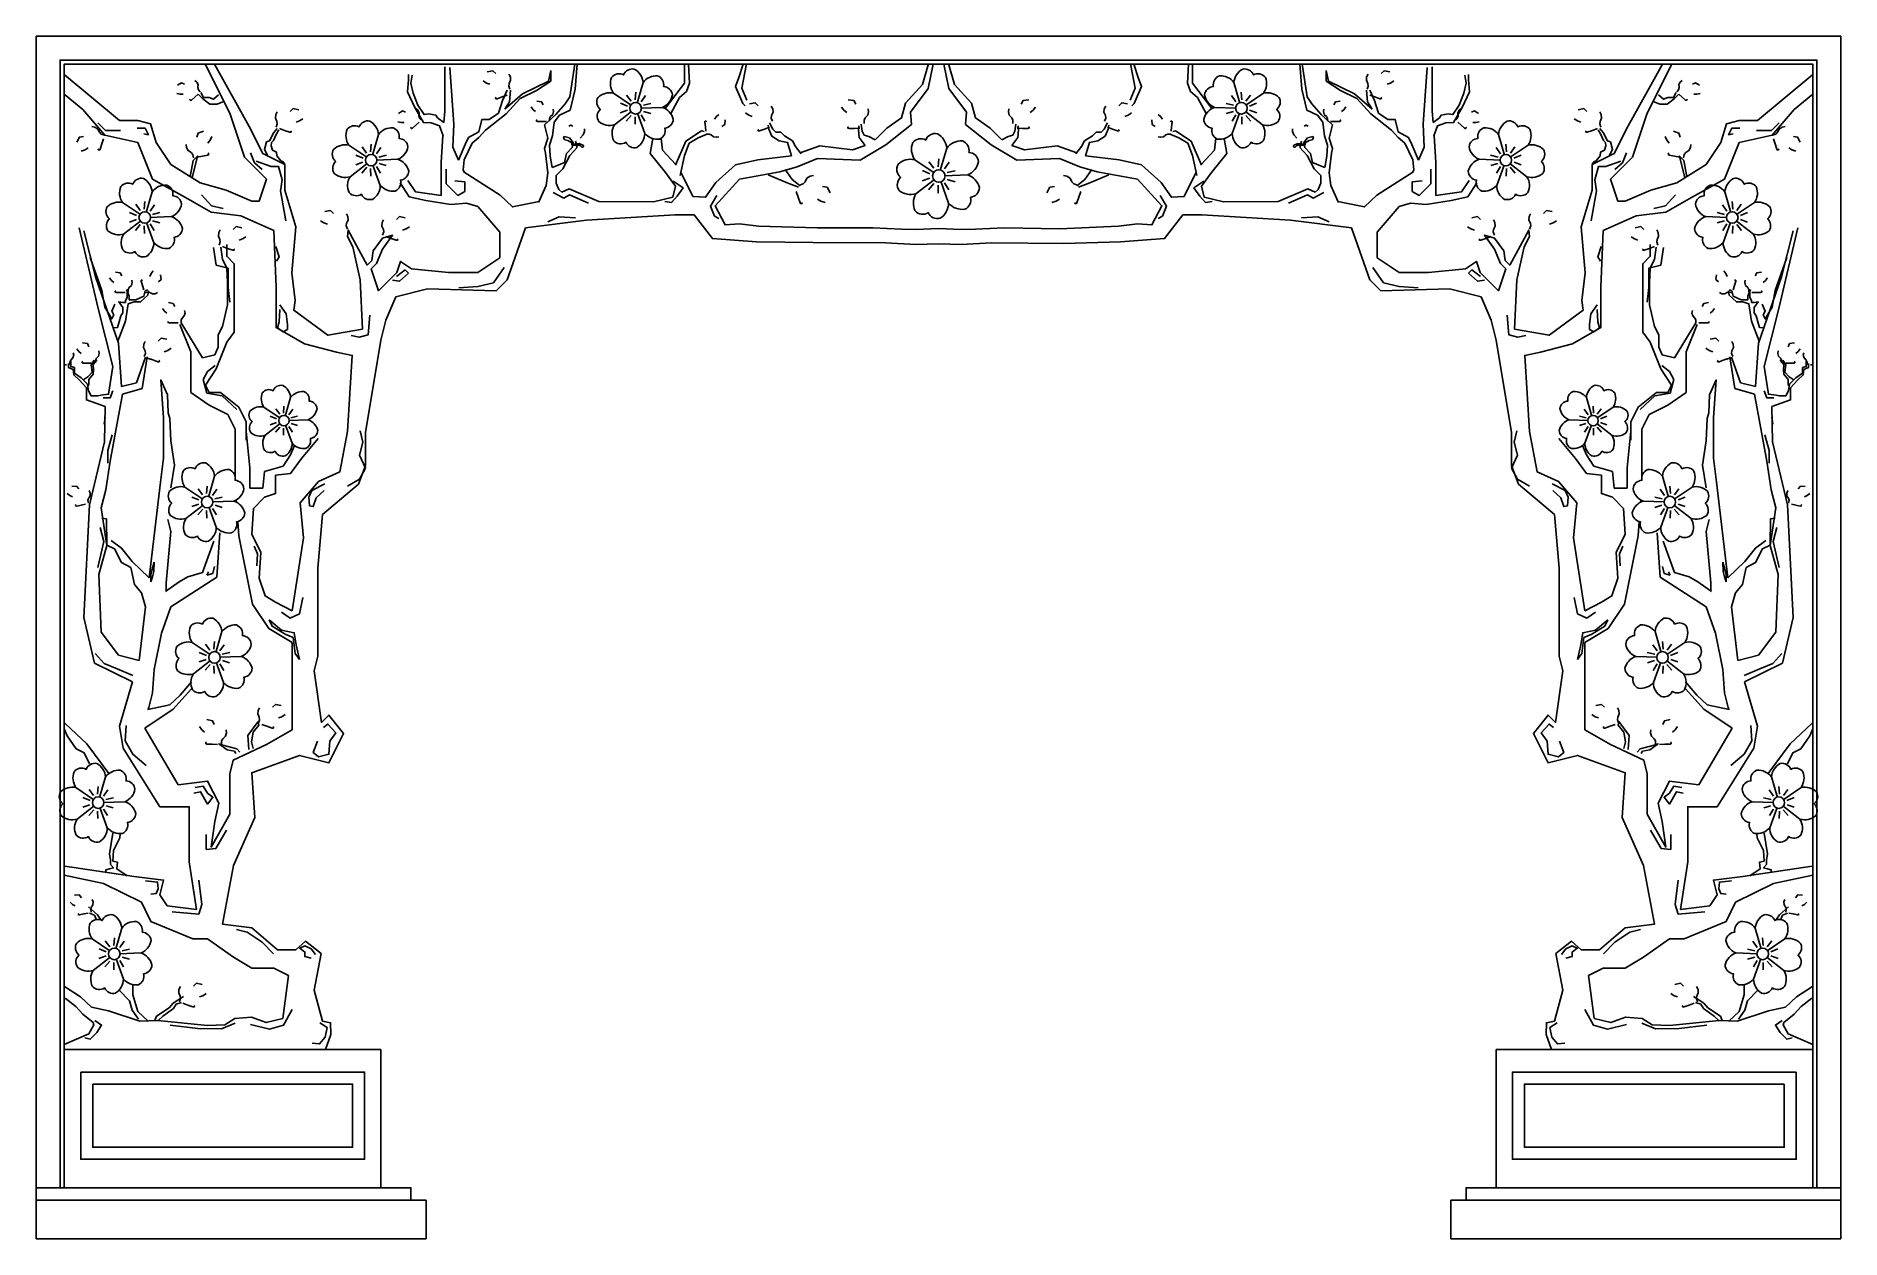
# Model space of a CAD drawing. Header units: metres. Extents: x 195 to 3795, y 4590 to 6990.
import ezdxf

# ---------------------------------------------------------------- set-up
doc = ezdxf.new("R2010")
doc.units = ezdxf.units.M
for name, color, linetype in [('3', 3, 'Continuous'), ('4', 4, 'Continuous'), ('7', 7, 'Continuous')]:
    doc.layers.add(name, color=color, linetype=linetype)

msp = doc.modelspace()

# ---------------------------------------------------------------- linework, layer by layer
at = {"layer": '3'}
for p, q in [((1390.89, 6877.88), (1389.68, 6862.73)), ((1405.62, 6897.41), (1393.7, 6856.01)), ((2584.38, 6897.41), (2596.3, 6856.01)), ((2599.11, 6877.88), (2600.32, 6862.73)), ((1346.52, 6875.98), (1382.21, 6851.85)), ((1360.12, 6836.95), (1374.45, 6841.86)), ((1360.55, 6855.94), (1374.58, 6850.1)), ((1372.7, 6872.42), (1381.8, 6860.31)), ((1444.26, 6847.84), (1401.21, 6846.38)), ((1410.32, 6871.42), (1401.61, 6859.03)), ((1421.13, 6855.8), (1406.35, 6852.28)), ((2545.74, 6847.84), (2588.79, 6846.38)), ((2568.87, 6855.8), (2583.65, 6852.28)), ((2579.68, 6871.42), (2588.39, 6859.03)), ((2643.48, 6875.98), (2607.79, 6851.85)), ((2617.3, 6872.42), (2608.2, 6860.31)), ((2629.45, 6855.94), (2615.42, 6850.1)), ((2629.88, 6836.95), (2615.55, 6841.86)), ((318.14, 6816.66), (333.06, 6801.76)), ((1348.65, 6813.16), (1382.63, 6839.64)), ((1372.04, 6820.31), (1381.93, 6831.84)), ((1389.97, 6814.02), (1389.73, 6829.17)), ((1409.05, 6795.76), (1394.36, 6836.26)), ((1409.48, 6820.22), (1401.56, 6833.19)), ((1421, 6835.33), (1406.52, 6839.78)), ((2569, 6835.33), (2583.48, 6839.78)), ((2580.52, 6820.22), (2588.44, 6833.19)), ((2580.95, 6795.76), (2595.64, 6836.26)), ((2600.03, 6814.02), (2600.27, 6829.17)), ((2641.35, 6813.16), (2607.37, 6839.64)), ((2617.96, 6820.31), (2608.07, 6831.84)), ((3671.86, 6816.66), (3656.94, 6801.76)), ((333.06, 6801.76), (355.43, 6801.76)), ((355.43, 6801.76), (362.89, 6801.76)), ((818.89, 6772.3), (854.57, 6748.17)), ((863.25, 6774.2), (862.04, 6759.06)), ((877.98, 6793.74), (866.06, 6752.34)), ((3112.02, 6793.74), (3123.94, 6752.34)), ((3126.75, 6774.2), (3127.96, 6759.06)), ((3171.11, 6772.3), (3135.43, 6748.17)), ((3634.57, 6801.76), (3627.11, 6801.76)), ((3656.94, 6801.76), (3634.57, 6801.76)), ((821.01, 6709.48), (854.99, 6735.97)), ((832.48, 6733.28), (846.81, 6738.18)), ((832.92, 6752.26), (846.94, 6746.43)), ((845.06, 6768.75), (854.16, 6756.63)), ((916.62, 6744.16), (873.57, 6742.7)), ((882.69, 6767.74), (873.98, 6755.35)), ((893.49, 6752.13), (878.72, 6748.6)), ((893.36, 6731.65), (878.88, 6736.1)), ((1947.7, 6743.26), (1986.25, 6717.2)), ((1975.97, 6739.42), (1985.8, 6726.34)), ((1995.62, 6745.31), (1994.31, 6728.96)), ((2011.52, 6766.41), (1998.65, 6721.7)), ((2016.61, 6738.34), (2007.2, 6724.95)), ((3073.38, 6744.16), (3116.43, 6742.7)), ((3096.51, 6752.13), (3111.28, 6748.6)), ((3096.64, 6731.65), (3111.12, 6736.1)), ((3107.31, 6767.74), (3116.02, 6755.35)), ((3168.99, 6709.48), (3135.01, 6735.97)), ((3144.94, 6768.75), (3135.84, 6756.63)), ((3157.08, 6752.26), (3143.06, 6746.43)), ((3157.52, 6733.28), (3143.19, 6738.18)), ((844.41, 6716.63), (854.29, 6728.17)), ((862.33, 6710.35), (862.09, 6725.49)), ((881.42, 6692.09), (866.73, 6732.59)), ((881.84, 6716.55), (873.92, 6729.51)), ((1950, 6675.41), (1986.69, 6704.02)), ((1962.39, 6701.11), (1977.86, 6706.41)), ((1962.86, 6721.62), (1978.01, 6715.32)), ((2015.24, 6656.63), (1999.37, 6700.37)), ((2053.26, 6712.87), (2006.76, 6711.29)), ((2015.7, 6683.04), (2007.15, 6697.04)), ((2028.28, 6721.47), (2012.32, 6717.66)), ((2028.13, 6699.36), (2012.5, 6704.17)), ((3108.16, 6716.55), (3116.08, 6729.51)), ((3108.58, 6692.09), (3123.27, 6732.59)), ((3127.67, 6710.35), (3127.91, 6725.49)), ((3145.59, 6716.63), (3135.71, 6728.17)), ((426.41, 6679.34), (414.5, 6637.95)), ((1975.27, 6683.13), (1985.94, 6695.59)), ((1994.62, 6676.35), (1994.36, 6692.71)), ((3563.59, 6679.34), (3575.5, 6637.95)), ((367.32, 6657.91), (403.01, 6633.78)), ((381.35, 6637.87), (395.38, 6632.04)), ((393.5, 6654.36), (402.59, 6642.24)), ((411.69, 6659.81), (410.48, 6644.67)), ((465.06, 6629.77), (422, 6628.31)), ((431.12, 6653.35), (422.41, 6640.96)), ((441.93, 6637.73), (427.15, 6634.21)), ((3524.94, 6629.77), (3568, 6628.31)), ((3548.07, 6637.73), (3562.85, 6634.21)), ((3558.88, 6653.35), (3567.59, 6640.96)), ((3578.31, 6659.81), (3579.52, 6644.67)), ((3622.68, 6657.91), (3586.99, 6633.78)), ((3596.5, 6654.36), (3587.41, 6642.24)), ((3608.65, 6637.87), (3594.62, 6632.04)), ((369.45, 6595.09), (403.42, 6621.57)), ((380.92, 6618.88), (395.25, 6623.79)), ((392.84, 6602.24), (402.73, 6613.78)), ((410.77, 6595.96), (410.53, 6611.1)), ((429.85, 6577.7), (415.16, 6618.19)), ((430.28, 6602.16), (422.36, 6615.12)), ((441.79, 6617.26), (427.32, 6621.71)), ((3548.21, 6617.26), (3562.68, 6621.71)), ((3559.72, 6602.16), (3567.64, 6615.12)), ((3560.15, 6577.7), (3574.84, 6618.19)), ((3579.23, 6595.96), (3579.47, 6611.1)), ((3620.55, 6595.09), (3586.58, 6621.57)), ((3597.16, 6602.24), (3587.27, 6613.78)), ((3609.08, 6618.88), (3594.75, 6623.79)), ((914.04, 6510.38), (931.01, 6523.94)), ((931.01, 6523.94), (937.79, 6517.16)), ((3058.99, 6523.94), (3052.21, 6517.16)), ((3075.96, 6510.38), (3058.99, 6523.94)), ((702.58, 6268.92), (691.85, 6231.66)), ((3287.42, 6268.92), (3298.15, 6231.66)), ((649.4, 6249.63), (681.52, 6227.92)), ((662.03, 6231.6), (674.65, 6226.35)), ((672.96, 6246.43), (681.14, 6235.53)), ((689.33, 6251.34), (688.24, 6237.71)), ((706.82, 6245.53), (698.98, 6234.37)), ((716.54, 6231.47), (703.25, 6228.3)), ((3273.46, 6231.47), (3286.75, 6228.3)), ((3283.18, 6245.53), (3291.02, 6234.37)), ((3300.67, 6251.34), (3301.76, 6237.71)), ((3340.6, 6249.63), (3308.48, 6227.92)), ((3317.04, 6246.43), (3308.86, 6235.53)), ((3327.97, 6231.6), (3315.35, 6226.35)), ((651.31, 6193.09), (681.89, 6216.93)), ((661.63, 6214.51), (674.53, 6218.92)), ((672.37, 6199.53), (681.26, 6209.91)), ((688.5, 6193.87), (688.28, 6207.5)), ((705.67, 6177.44), (692.45, 6213.89)), ((737.36, 6224.3), (698.61, 6222.99)), ((706.06, 6199.45), (698.93, 6211.12)), ((716.42, 6213.05), (703.39, 6217.05)), ((3252.64, 6224.3), (3291.39, 6222.99)), ((3273.58, 6213.05), (3286.61, 6217.05)), ((3283.94, 6199.45), (3291.07, 6211.12)), ((3284.33, 6177.44), (3297.55, 6213.89)), ((3301.5, 6193.87), (3301.72, 6207.5)), ((3338.69, 6193.09), (3308.11, 6216.93)), ((3317.63, 6199.53), (3308.74, 6209.91)), ((3328.37, 6214.51), (3315.47, 6218.92)), ((491.69, 6090.25), (527.38, 6066.12)), ((517.87, 6086.7), (526.96, 6074.58)), ((536.06, 6092.15), (534.85, 6077.01)), ((550.78, 6111.69), (538.86, 6070.29)), ((555.49, 6085.69), (546.78, 6073.3)), ((3434.51, 6085.69), (3443.22, 6073.3)), ((3439.22, 6111.69), (3451.14, 6070.29)), ((3453.94, 6092.15), (3455.15, 6077.01)), ((3498.31, 6090.25), (3462.62, 6066.12)), ((3472.13, 6086.7), (3463.04, 6074.58)), ((493.82, 6027.43), (527.79, 6053.91)), ((505.29, 6051.22), (519.62, 6056.13)), ((505.72, 6070.21), (519.75, 6064.38)), ((554.22, 6010.04), (539.53, 6050.53)), ((589.43, 6062.11), (546.37, 6060.65)), ((566.3, 6070.08), (551.52, 6066.55)), ((566.16, 6049.6), (551.69, 6054.05)), ((3400.57, 6062.11), (3443.63, 6060.65)), ((3423.7, 6070.08), (3438.48, 6066.55)), ((3423.84, 6049.6), (3438.31, 6054.05)), ((3435.78, 6010.04), (3450.47, 6050.53)), ((3496.18, 6027.43), (3462.21, 6053.91)), ((3484.28, 6070.21), (3470.25, 6064.38)), ((3484.71, 6051.22), (3470.38, 6056.13)), ((517.21, 6034.58), (527.1, 6046.12)), ((535.14, 6028.3), (534.9, 6043.44)), ((554.65, 6034.5), (546.73, 6047.46)), ((3435.35, 6034.5), (3443.27, 6047.46)), ((3454.86, 6028.3), (3455.1, 6043.44)), ((3472.79, 6034.58), (3462.9, 6046.12)), ((430.3, 5940.22), (423.42, 5916.19)), ((423.42, 5916.19), (423.42, 5900.74)), ((535.12, 5914.47), (538.56, 5921.34)), ((547.15, 5917.9), (535.12, 5914.47)), ((550.59, 5931.64), (547.15, 5917.9)), ((3439.41, 5931.64), (3442.85, 5917.9)), ((3442.85, 5917.9), (3454.88, 5914.47)), ((3454.88, 5914.47), (3451.44, 5921.34)), ((3559.7, 5940.22), (3566.58, 5916.19)), ((3566.58, 5916.19), (3566.58, 5900.74)), ((565.43, 5801.64), (553.51, 5760.25)), ((3424.57, 5801.64), (3436.49, 5760.25)), ((506.34, 5780.21), (542.03, 5756.08)), ((532.52, 5776.66), (541.61, 5764.54)), ((550.71, 5782.11), (549.5, 5766.96)), ((570.14, 5775.65), (561.43, 5763.26)), ((3419.86, 5775.65), (3428.57, 5763.26)), ((3439.29, 5782.11), (3440.5, 5766.96)), ((3483.66, 5780.21), (3447.97, 5756.08)), ((3457.48, 5776.66), (3448.39, 5764.54)), ((508.47, 5717.39), (542.44, 5743.87)), ((519.94, 5741.18), (534.27, 5746.09)), ((520.37, 5760.17), (534.4, 5754.34)), ((531.86, 5724.54), (541.74, 5736.07)), ((549.79, 5718.25), (549.55, 5733.4)), ((568.87, 5699.99), (554.18, 5740.49)), ((604.08, 5752.07), (561.02, 5750.61)), ((569.3, 5724.45), (561.38, 5737.42)), ((580.95, 5760.03), (566.17, 5756.51)), ((580.81, 5739.56), (566.34, 5744.01)), ((3385.92, 5752.07), (3428.98, 5750.61)), ((3409.05, 5760.03), (3423.83, 5756.51)), ((3409.19, 5739.56), (3423.66, 5744.01)), ((3420.7, 5724.45), (3428.62, 5737.42)), ((3421.13, 5699.99), (3435.82, 5740.49)), ((3440.21, 5718.25), (3440.45, 5733.4)), ((3481.53, 5717.39), (3447.56, 5743.87)), ((3458.14, 5724.54), (3448.26, 5736.07)), ((3469.63, 5760.17), (3455.6, 5754.34)), ((3470.06, 5741.18), (3455.73, 5746.09)), ((333.41, 5511.91), (321.49, 5470.52)), ((3656.59, 5511.91), (3668.51, 5470.52)), ((274.32, 5490.48), (310, 5466.35)), ((300.49, 5486.93), (309.59, 5474.81)), ((318.68, 5492.38), (317.47, 5477.24)), ((338.12, 5485.92), (329.41, 5473.53)), ((3651.88, 5485.92), (3660.59, 5473.53)), ((3671.32, 5492.38), (3672.53, 5477.24)), ((3715.68, 5490.48), (3680, 5466.35)), ((3689.51, 5486.93), (3680.41, 5474.81)), ((276.44, 5427.66), (310.42, 5454.14)), ((287.91, 5451.45), (302.24, 5456.36)), ((288.35, 5470.44), (302.37, 5464.61)), ((299.84, 5434.81), (309.72, 5446.35)), ((317.76, 5428.53), (317.52, 5443.67)), ((336.85, 5410.27), (322.16, 5450.76)), ((372.05, 5462.34), (329, 5460.88)), ((337.27, 5434.73), (329.36, 5447.69)), ((348.92, 5470.31), (334.15, 5466.78)), ((348.79, 5449.83), (334.31, 5454.28)), ((3617.95, 5462.34), (3661, 5460.88)), ((3641.08, 5470.31), (3655.85, 5466.78)), ((3641.21, 5449.83), (3655.69, 5454.28)), ((3652.73, 5434.73), (3660.64, 5447.69)), ((3653.15, 5410.27), (3667.84, 5450.76)), ((3672.24, 5428.53), (3672.48, 5443.67)), ((3713.56, 5427.66), (3679.58, 5454.14)), ((3690.16, 5434.81), (3680.28, 5446.35)), ((3701.65, 5470.44), (3687.63, 5464.61)), ((3702.09, 5451.45), (3687.76, 5456.36)), ((306.51, 5188.63), (342.2, 5164.5)), ((332.68, 5185.08), (341.78, 5172.97)), ((350.88, 5190.53), (349.66, 5175.39)), ((365.6, 5210.07), (353.68, 5168.67)), ((3624.4, 5210.07), (3636.32, 5168.67)), ((3639.12, 5190.53), (3640.34, 5175.39)), ((3683.49, 5188.63), (3647.8, 5164.5)), ((3657.32, 5185.08), (3648.22, 5172.97)), ((308.63, 5125.81), (342.61, 5152.3)), ((320.1, 5149.61), (334.43, 5154.51)), ((320.54, 5168.59), (334.57, 5162.76)), ((369.04, 5108.42), (354.35, 5148.92)), ((404.25, 5160.49), (361.19, 5159.04)), ((370.31, 5184.08), (361.6, 5171.68)), ((381.11, 5168.46), (366.34, 5164.93)), ((380.98, 5147.98), (366.5, 5152.44)), ((3585.75, 5160.49), (3628.81, 5159.04)), ((3608.89, 5168.46), (3623.66, 5164.93)), ((3609.02, 5147.98), (3623.5, 5152.44)), ((3619.69, 5184.08), (3628.4, 5171.68)), ((3620.96, 5108.42), (3635.65, 5148.92)), ((3681.37, 5125.81), (3647.39, 5152.3)), ((3669.46, 5168.59), (3655.43, 5162.76)), ((3669.9, 5149.61), (3655.57, 5154.51)), ((332.03, 5132.96), (341.91, 5144.5)), ((349.95, 5126.68), (349.71, 5141.83)), ((369.47, 5132.88), (361.55, 5145.84)), ((3620.53, 5132.88), (3628.45, 5145.84)), ((3640.05, 5126.68), (3640.29, 5141.83)), ((3657.97, 5132.96), (3648.09, 5144.5)), ((194.79, 4692), (194.79, 4692)), ((3795.21, 4692), (3795.21, 4692))]:
    msp.add_line(p, q, dxfattribs=at)
for points in [[(3739.21, 4692), (3739.21, 6934), (250.79, 6934), (250.79, 6611.76)], [(1094.9, 6918.73), (1106.09, 6920.87), (1112.19, 6915.15)], [(1137.99, 6914.21), (1140.98, 6908.83), (1141.49, 6902.04), (1138.44, 6895.43), (1137.87, 6890.23), (1140.13, 6884.09)], [(2852.01, 6914.21), (2849.02, 6908.83), (2848.51, 6902.04), (2851.56, 6895.43), (2852.13, 6890.23), (2849.87, 6884.09)], [(2895.1, 6918.73), (2883.91, 6920.87), (2877.81, 6915.15)], [(476.65, 6891.76), (484.66, 6896.86), (491.15, 6894.31)], [(511.41, 6901.52), (515.38, 6898.28), (517.87, 6893.18), (517.54, 6887.12), (518.7, 6882.92), (522.34, 6878.86)], [(1086.59, 6900.7), (1093.25, 6896.18), (1100.14, 6893.74)], [(2903.41, 6900.7), (2896.75, 6896.18), (2889.86, 6893.74)], [(3478.59, 6901.52), (3474.62, 6898.28), (3472.13, 6893.18), (3472.46, 6887.12), (3471.3, 6882.92), (3467.66, 6878.86)], [(3513.35, 6891.76), (3505.34, 6896.86), (3498.85, 6894.31)], [(475.76, 6875.24), (482.31, 6873.79), (488.4, 6874.02)], [(718.82, 6843.13), (707.63, 6845.27), (701.52, 6839.55)], [(952.31, 6845.28), (956.27, 6842.03), (958.76, 6836.93), (958.44, 6830.88), (959.59, 6826.67), (963.24, 6822.62)], [(1134.75, 6872.21), (1124.65, 6868.48), (1114.54, 6864.75), (1112.02, 6864.81), (1111.38, 6866.57), (1112.37, 6867.93)], [(1182.17, 6848.62), (1186.07, 6843.17), (1190.75, 6839.27)], [(1193.87, 6860.31), (1203.24, 6858.76), (1206.36, 6852.52)], [(1226.25, 6844.34), (1227.04, 6839.27), (1225.47, 6833.82), (1221.18, 6829.53), (1219.23, 6825.63), (1219.23, 6820.18)], [(1618.28, 6854.69), (1629.47, 6856.83), (1635.58, 6851.11)], [(1661.38, 6850.17), (1664.36, 6844.79), (1664.87, 6838), (1661.82, 6831.39), (1661.25, 6826.19), (1663.52, 6820.05)], [(1801.32, 6848.4), (1806.21, 6842.01), (1811.97, 6837.52)], [(1814.9, 6862.88), (1826.19, 6861.37), (1830.18, 6854.01)], [(1854.36, 6844.97), (1855.49, 6838.93), (1853.83, 6832.32), (1848.85, 6827.02), (1846.66, 6822.27), (1846.88, 6815.72)], [(2135.64, 6844.97), (2134.51, 6838.93), (2136.17, 6832.32), (2141.15, 6827.02), (2143.34, 6822.27), (2143.12, 6815.72)], [(2175.1, 6862.88), (2163.81, 6861.37), (2159.82, 6854.01)], [(2188.68, 6848.4), (2183.79, 6842.01), (2178.03, 6837.52)], [(2328.62, 6850.17), (2325.64, 6844.79), (2325.13, 6838), (2328.18, 6831.39), (2328.75, 6826.19), (2326.48, 6820.05)], [(2371.72, 6854.69), (2360.53, 6856.83), (2354.42, 6851.11)], [(2763.75, 6844.34), (2762.96, 6839.27), (2764.53, 6833.82), (2768.82, 6829.53), (2770.77, 6825.63), (2770.77, 6820.18)], [(2796.13, 6860.31), (2786.76, 6858.76), (2783.64, 6852.52)], [(2807.83, 6848.62), (2803.93, 6843.17), (2799.25, 6839.27)], [(2855.25, 6872.21), (2865.35, 6868.48), (2875.46, 6864.75), (2877.98, 6864.81), (2878.62, 6866.57), (2877.63, 6867.93)], [(3037.69, 6845.28), (3033.73, 6842.03), (3031.24, 6836.93), (3031.56, 6830.88), (3030.41, 6826.67), (3026.76, 6822.62)], [(3271.18, 6843.13), (3282.37, 6845.27), (3288.48, 6839.55)], [(3514.24, 6875.24), (3507.69, 6873.79), (3501.6, 6874.02)], [(306.11, 6809.31), (312.18, 6808.33), (317.83, 6804.54), (321.15, 6798.06), (324.88, 6794.39), (331.11, 6792.38)], [(396.74, 6806.36), (412.24, 6806.36), (418.89, 6793.09), (410.03, 6795.3)], [(675.72, 6838.61), (672.74, 6833.23), (672.23, 6826.44), (675.27, 6819.83), (675.85, 6814.63), (673.58, 6808.49)], [(680.45, 6805.46), (690.55, 6801.73), (700.65, 6797.99), (703.17, 6798.06), (703.82, 6799.82), (702.82, 6801.18)], [(727.13, 6825.1), (720.47, 6820.58), (713.58, 6818.14)], [(916.66, 6818.99), (923.21, 6817.55), (929.29, 6817.78)], [(917.54, 6835.51), (925.55, 6840.61), (932.04, 6838.06)], [(958.86, 6818.15), (952.18, 6812.15), (945.51, 6806.16), (943.54, 6805.43), (942.5, 6806.59), (942.85, 6807.95)], [(1212.99, 6819.79), (1204.02, 6819.79), (1195.04, 6819.79), (1193.09, 6820.57), (1193.09, 6822.12), (1194.26, 6822.9)], [(1257.47, 6810.04), (1261.76, 6812.38), (1265.66, 6810.43)], [(1288.68, 6804.98), (1288.68, 6799.91), (1286.34, 6792.9), (1280.48, 6786.27)], [(1530.79, 6800.18), (1529.95, 6809.11), (1529.1, 6818.05), (1529.69, 6820.06), (1531.25, 6820.21), (1532.13, 6819.12)], [(1556.6, 6833.58), (1551.54, 6829.18), (1548.1, 6824.15)], [(1569.34, 6823.02), (1568.67, 6813.56), (1562.76, 6809.86)], [(1609.97, 6836.66), (1616.63, 6832.15), (1623.52, 6829.71)], [(1658.13, 6808.17), (1648.03, 6804.44), (1637.93, 6800.71), (1635.41, 6800.77), (1634.76, 6802.53), (1635.75, 6803.89)], [(1838.01, 6806.15), (1827.25, 6805.8), (1816.49, 6805.45), (1814.12, 6806.31), (1814.06, 6808.18), (1815.43, 6809.16)], [(2151.99, 6806.15), (2162.75, 6805.8), (2173.51, 6805.45), (2175.88, 6806.31), (2175.94, 6808.18), (2174.57, 6809.16)], [(2331.87, 6808.17), (2341.97, 6804.44), (2352.07, 6800.71), (2354.59, 6800.77), (2355.24, 6802.53), (2354.25, 6803.89)], [(2380.03, 6836.66), (2373.37, 6832.15), (2366.48, 6829.71)], [(2420.66, 6823.02), (2421.33, 6813.56), (2427.24, 6809.86)], [(2433.4, 6833.58), (2438.46, 6829.18), (2441.9, 6824.15)], [(2459.21, 6800.18), (2460.05, 6809.11), (2460.9, 6818.05), (2460.31, 6820.06), (2458.75, 6820.21), (2457.87, 6819.12)], [(2701.32, 6804.98), (2701.32, 6799.91), (2703.66, 6792.9), (2709.52, 6786.27)], [(2732.53, 6810.04), (2728.24, 6812.38), (2724.34, 6810.43)], [(2777.01, 6819.79), (2785.98, 6819.79), (2794.96, 6819.79), (2796.91, 6820.57), (2796.91, 6822.12), (2795.74, 6822.9)], [(3031.14, 6818.15), (3037.82, 6812.15), (3044.49, 6806.16), (3046.46, 6805.43), (3047.5, 6806.59), (3047.15, 6807.95)], [(3072.46, 6835.51), (3064.45, 6840.61), (3057.96, 6838.06)], [(3073.34, 6818.99), (3066.79, 6817.55), (3060.71, 6817.78)], [(3262.87, 6825.1), (3269.53, 6820.58), (3276.42, 6818.14)], [(3309.55, 6805.46), (3299.45, 6801.73), (3289.35, 6797.99), (3286.83, 6798.06), (3286.18, 6799.82), (3287.18, 6801.18)], [(3314.28, 6838.61), (3317.26, 6833.23), (3317.77, 6826.44), (3314.73, 6819.83), (3314.15, 6814.63), (3316.42, 6808.49)], [(3593.26, 6806.36), (3577.76, 6806.36), (3571.11, 6793.09), (3579.97, 6795.3)], [(3683.89, 6809.31), (3677.82, 6808.33), (3672.17, 6804.54), (3668.85, 6798.06), (3665.12, 6794.39), (3658.89, 6792.38)], [(275.92, 6778.22), (281.15, 6788.34), (289.43, 6789.6)], [(329.25, 6785.11), (325.95, 6774.86), (322.64, 6764.61), (321.03, 6762.67), (319.25, 6763.25), (318.79, 6764.87)], [(494.42, 6773.67), (494.76, 6767.52), (497.95, 6761.51), (504.05, 6757.54), (507.31, 6753.45), (508.66, 6747.04)], [(528.48, 6800.46), (517.87, 6796.31), (515.75, 6788.21)], [(545.12, 6789.64), (541.89, 6782.26), (537.36, 6776.53)], [(1265.91, 6777.42), (1258.69, 6787.29), (1248, 6789.43), (1246.93, 6786.49), (1249.6, 6783.29), (1255.48, 6781.69), (1263.23, 6776.88), (1263.23, 6773.15), (1265.64, 6776.35), (1265.64, 6777.95)], [(1556.48, 6789.28), (1551.51, 6788.03), (1545.93, 6789.07), (1541.26, 6792.94), (1537.2, 6794.52), (1531.77, 6794)], [(2433.52, 6789.28), (2438.49, 6788.03), (2444.07, 6789.07), (2448.74, 6792.94), (2452.8, 6794.52), (2458.23, 6794)], [(2724.09, 6777.42), (2731.31, 6787.29), (2742, 6789.43), (2743.07, 6786.49), (2740.4, 6783.29), (2734.52, 6781.69), (2726.77, 6776.88), (2726.77, 6773.15), (2724.36, 6776.35), (2724.36, 6777.95)], [(3444.88, 6789.64), (3448.11, 6782.26), (3452.64, 6776.53)], [(3461.52, 6800.46), (3472.13, 6796.31), (3474.25, 6788.21)], [(3495.58, 6773.67), (3495.24, 6767.52), (3492.05, 6761.51), (3485.95, 6757.54), (3482.69, 6753.45), (3481.34, 6747.04)], [(3660.75, 6785.11), (3664.05, 6774.86), (3667.36, 6764.61), (3668.97, 6762.67), (3670.75, 6763.25), (3671.21, 6764.87)], [(3714.08, 6778.22), (3708.85, 6788.34), (3700.57, 6789.6)], [(284.96, 6760.54), (292.63, 6762.99), (298.8, 6766.9)], [(516.09, 6748.13), (526.62, 6750.36), (537.16, 6752.58), (539.25, 6753.98), (538.87, 6755.81), (537.3, 6756.44)], [(622.46, 6756.78), (630.26, 6737.31), (645.85, 6723.68)], [(633.64, 6740.69), (663.47, 6729.51), (678.39, 6729.51), (685.84, 6703.44), (682.12, 6681.09), (693.3, 6621.49)], [(3356.36, 6740.69), (3326.53, 6729.51), (3311.61, 6729.51), (3304.16, 6703.44), (3307.88, 6681.09), (3296.7, 6621.49)], [(3367.54, 6756.78), (3359.74, 6737.31), (3344.15, 6723.68)], [(3473.91, 6748.13), (3463.38, 6750.36), (3452.84, 6752.58), (3450.75, 6753.98), (3451.13, 6755.81), (3452.7, 6756.44)], [(3705.04, 6760.54), (3697.37, 6762.99), (3691.2, 6766.9)], [(1012.75, 6724.71), (1012.75, 6695.5), (1036.14, 6672.14), (1049.79, 6679.93), (1049.79, 6699.4), (1030.3, 6701.34)], [(1465.73, 6700.83), (1485.52, 6687.15), (1473.34, 6670.42), (1462.69, 6658.26), (1448.98, 6659.78)], [(1745.37, 6711.5), (1738.69, 6710.41), (1732.49, 6706.21), (1728.87, 6699.07), (1724.78, 6695.02), (1717.93, 6692.79)], [(2244.63, 6711.5), (2251.31, 6710.41), (2257.51, 6706.21), (2261.13, 6699.07), (2265.22, 6695.02), (2272.07, 6692.79)], [(2524.27, 6700.83), (2504.48, 6687.15), (2516.66, 6670.42), (2527.31, 6658.26), (2541.02, 6659.78)], [(2977.25, 6724.71), (2977.25, 6695.5), (2953.86, 6672.14), (2940.21, 6679.93), (2940.21, 6699.4), (2959.7, 6701.34)], [(525.01, 6673.06), (544.5, 6651.64), (567.89, 6645.8)], [(1226.07, 6678.15), (1247.35, 6666.7), (1258.82, 6673.24), (1296.47, 6656.89)], [(1552.51, 6671.94), (1540.33, 6650.65), (1547.94, 6630.89), (1557.07, 6626.32)], [(1711.36, 6680.03), (1715.04, 6668.77), (1718.72, 6657.51), (1720.5, 6655.38), (1722.45, 6656.02), (1722.95, 6657.81)], [(1768.82, 6657.95), (1760.38, 6660.6), (1753.57, 6664.88)], [(1778.69, 6677.42), (1772.9, 6688.53), (1763.79, 6689.89)], [(2211.31, 6677.42), (2217.1, 6688.53), (2226.21, 6689.89)], [(2221.18, 6657.95), (2229.62, 6660.6), (2236.43, 6664.88)], [(2278.64, 6680.03), (2274.96, 6668.77), (2271.28, 6657.51), (2269.5, 6655.38), (2267.55, 6656.02), (2267.05, 6657.81)], [(2437.49, 6671.94), (2449.67, 6650.65), (2442.06, 6630.89), (2432.93, 6626.32)], [(2763.93, 6678.15), (2742.65, 6666.7), (2731.18, 6673.24), (2693.53, 6656.89)], [(3464.99, 6673.06), (3445.5, 6651.64), (3422.11, 6645.8)], [(770.7, 6639.72), (781.89, 6641.86), (788, 6636.13)], [(813.8, 6635.2), (816.78, 6629.82), (817.29, 6623.03), (814.25, 6616.42), (813.67, 6611.22), (815.94, 6605.08)], [(931.16, 6627.69), (919.97, 6629.82), (913.87, 6624.1)], [(1215.63, 6619.09), (1238.01, 6629.41), (1270.7, 6627.69)], [(2774.37, 6619.09), (2751.99, 6629.41), (2719.3, 6627.69)], [(3058.84, 6627.69), (3070.03, 6629.82), (3076.13, 6624.1)], [(3176.2, 6635.2), (3173.22, 6629.82), (3172.71, 6623.03), (3175.75, 6616.42), (3176.33, 6611.22), (3174.06, 6605.08)], [(3219.3, 6639.72), (3208.11, 6641.86), (3202, 6636.13)], [(250.79, 6613.36), (250.79, 4692)], [(562.09, 6603.2), (559.1, 6597.82), (558.59, 6591.03), (561.64, 6584.42), (562.22, 6579.22), (559.95, 6573.08)], [(605.18, 6607.72), (593.99, 6609.86), (587.89, 6604.14)], [(613.5, 6589.7), (606.84, 6585.18), (599.95, 6582.74)], [(762.39, 6621.69), (769.05, 6617.17), (775.94, 6614.73)], [(888.07, 6623.16), (885.08, 6617.79), (884.57, 6611), (887.62, 6604.39), (888.2, 6599.19), (885.93, 6593.05)], [(892.79, 6590.01), (902.89, 6586.28), (912.99, 6582.55), (915.51, 6582.62), (916.16, 6584.37), (915.17, 6585.74)], [(939.48, 6609.66), (932.82, 6605.14), (925.93, 6602.7)], [(3050.52, 6609.66), (3057.18, 6605.14), (3064.07, 6602.7)], [(3097.21, 6590.01), (3087.11, 6586.28), (3077.01, 6582.55), (3074.49, 6582.62), (3073.84, 6584.37), (3074.83, 6585.74)], [(3101.93, 6623.16), (3104.92, 6617.79), (3105.43, 6611), (3102.38, 6604.39), (3101.8, 6599.19), (3104.07, 6593.05)], [(3227.61, 6621.69), (3220.95, 6617.17), (3214.06, 6614.73)], [(3376.5, 6589.7), (3383.16, 6585.18), (3390.05, 6582.74)], [(3384.82, 6607.72), (3396.01, 6609.86), (3402.11, 6604.14)], [(3427.91, 6603.2), (3430.9, 6597.82), (3431.41, 6591.03), (3428.36, 6584.42), (3427.78, 6579.22), (3430.05, 6573.08)], [(3739.21, 6613.36), (3739.21, 4692)], [(581.53, 6458.89), (577.63, 6488.1), (577.63, 6527.04), (554.25, 6532.88), (548.4, 6567.92)], [(566.81, 6570.05), (576.91, 6566.32), (587.01, 6562.59), (589.53, 6562.65), (590.18, 6564.41), (589.19, 6565.77)], [(672.93, 6570.06), (679.82, 6549.43), (674.65, 6540.84)], [(3317.07, 6570.06), (3310.18, 6549.43), (3315.35, 6540.84)], [(3423.19, 6570.05), (3413.09, 6566.32), (3402.99, 6562.59), (3400.47, 6562.65), (3399.82, 6564.41), (3400.81, 6565.77)], [(3408.47, 6458.89), (3412.37, 6488.1), (3412.37, 6527.04), (3435.75, 6532.88), (3441.6, 6567.92)], [(302.81, 6548.45), (326.2, 6482.26), (332.05, 6449.16), (345.69, 6425.79), (349.59, 6433.58), (345.69, 6441.37), (351.54, 6455)], [(353.22, 6519.17), (362.58, 6517.61), (365.7, 6511.38)], [(428.19, 6521.58), (424.13, 6516.24), (421.8, 6510.61)], [(937.79, 6517.16), (919.82, 6500.94), (905.69, 6502.71)], [(1128.64, 6528.4), (1107.12, 6497.36), (1076.05, 6490.19), (1037.8, 6487.81)], [(2861.36, 6528.4), (2882.88, 6497.36), (2913.95, 6490.19), (2952.2, 6487.81)], [(3052.21, 6517.16), (3070.18, 6500.94), (3084.31, 6502.71)], [(3561.81, 6521.58), (3565.87, 6516.24), (3568.2, 6510.61)], [(3636.78, 6519.17), (3627.42, 6517.61), (3624.3, 6511.38)], [(3687.19, 6548.45), (3663.8, 6482.26), (3657.95, 6449.16), (3644.31, 6425.79), (3640.41, 6433.58), (3644.31, 6441.37), (3638.46, 6455)], [(341.52, 6507.48), (345.42, 6502.02), (350.1, 6498.13)], [(372.34, 6478.64), (363.36, 6478.64), (354.39, 6478.64), (352.44, 6479.42), (352.44, 6480.98), (353.61, 6481.76)], [(385.6, 6503.19), (386.38, 6498.13), (384.82, 6492.67), (380.53, 6488.38), (378.58, 6484.49), (378.58, 6479.03)], [(409.79, 6483.6), (407.13, 6492.16), (404.47, 6500.73), (404.63, 6502.83), (406.12, 6503.29), (407.21, 6502.4)], [(442.82, 6513.88), (444.11, 6504.47), (439.08, 6499.64)], [(3547.18, 6513.88), (3545.89, 6504.47), (3550.92, 6499.64)], [(3580.21, 6483.6), (3582.87, 6492.16), (3585.53, 6500.73), (3585.37, 6502.83), (3583.88, 6503.29), (3582.79, 6502.4)], [(3604.4, 6503.19), (3603.62, 6498.13), (3605.18, 6492.67), (3609.47, 6488.38), (3611.42, 6484.49), (3611.42, 6479.03)], [(3617.66, 6478.64), (3626.64, 6478.64), (3635.61, 6478.64), (3637.56, 6479.42), (3637.56, 6480.98), (3636.39, 6481.76)], [(3648.48, 6507.48), (3644.58, 6502.02), (3639.9, 6498.13)], [(437.17, 6478.21), (432.57, 6475.96), (426.89, 6475.84), (421.53, 6478.66), (417.23, 6479.37), (412.02, 6477.75)], [(447.07, 6446.54), (450.97, 6441.09), (455.65, 6437.19)], [(458.77, 6458.23), (468.13, 6456.68), (471.26, 6450.44)], [(696.29, 6414.59), (693.41, 6435.5), (681.29, 6453.48)], [(3293.71, 6414.59), (3296.59, 6435.5), (3308.71, 6453.48)], [(3531.23, 6458.23), (3521.87, 6456.68), (3518.74, 6450.44)], [(3542.93, 6446.54), (3539.03, 6441.09), (3534.35, 6437.19)], [(3552.83, 6478.21), (3557.43, 6475.96), (3563.11, 6475.84), (3568.47, 6478.66), (3572.77, 6479.37), (3577.98, 6477.75)], [(477.89, 6417.71), (468.91, 6417.71), (459.94, 6417.71), (457.99, 6418.49), (457.99, 6420.04), (459.16, 6420.82)], [(491.15, 6442.26), (491.93, 6437.19), (490.37, 6431.74), (486.08, 6427.45), (484.13, 6423.55), (484.13, 6418.1)], [(681.27, 6444.61), (679.6, 6419.59), (676.26, 6407.91), (687.95, 6399.58), (696.29, 6404.58), (696.29, 6414.59)], [(860.7, 6433.03), (857.16, 6394.22), (839.5, 6388.93), (823.61, 6392.46)], [(3129.3, 6433.03), (3132.84, 6394.22), (3150.5, 6388.93), (3166.39, 6392.46)], [(3308.73, 6444.61), (3310.4, 6419.59), (3313.74, 6407.91), (3302.05, 6399.58), (3293.71, 6404.58), (3293.71, 6414.59)], [(3498.85, 6442.26), (3498.07, 6437.19), (3499.63, 6431.74), (3503.92, 6427.45), (3505.87, 6423.55), (3505.87, 6418.1)], [(3512.11, 6417.71), (3521.09, 6417.71), (3530.06, 6417.71), (3532.01, 6418.49), (3532.01, 6420.04), (3530.84, 6420.82)], [(287.68, 6377.99), (297.04, 6376.43), (300.16, 6370.2)], [(412.63, 6380.6), (409.65, 6375.22), (409.13, 6368.43), (412.18, 6361.82), (412.76, 6356.62), (410.49, 6350.48)], [(455.72, 6385.12), (444.54, 6387.26), (438.43, 6381.53)], [(3534.28, 6385.12), (3545.46, 6387.26), (3551.57, 6381.53)], [(3577.37, 6380.6), (3580.35, 6375.22), (3580.87, 6368.43), (3577.82, 6361.82), (3577.24, 6356.62), (3579.51, 6350.48)], [(3702.32, 6377.99), (3692.96, 6376.43), (3689.84, 6370.2)], [(269, 6358.28), (269.78, 6353.22), (268.22, 6347.76), (263.93, 6343.47), (261.98, 6339.58), (261.98, 6334.12)], [(275.97, 6366.3), (279.87, 6360.84), (284.56, 6356.95)], [(306.79, 6337.46), (297.82, 6337.46), (288.85, 6337.46), (286.9, 6338.24), (286.9, 6339.8), (288.07, 6340.58)], [(320.06, 6362.01), (320.84, 6356.95), (319.28, 6351.49), (314.99, 6347.2), (313.04, 6343.31), (313.04, 6337.85)], [(417.35, 6347.44), (427.46, 6343.71), (437.56, 6339.98), (440.08, 6340.05), (440.72, 6341.8), (439.73, 6343.17)], [(464.04, 6367.09), (457.38, 6362.57), (450.49, 6360.13)], [(3525.96, 6367.09), (3532.62, 6362.57), (3539.51, 6360.13)], [(3572.65, 6347.44), (3562.54, 6343.71), (3552.44, 6339.98), (3549.92, 6340.05), (3549.28, 6341.8), (3550.27, 6343.17)], [(3669.94, 6362.01), (3669.16, 6356.95), (3670.72, 6351.49), (3675.01, 6347.2), (3676.96, 6343.31), (3676.96, 6337.85)], [(3683.21, 6337.46), (3692.18, 6337.46), (3701.15, 6337.46), (3703.1, 6338.24), (3703.1, 6339.8), (3701.93, 6340.58)], [(3714.03, 6366.3), (3710.13, 6360.84), (3705.44, 6356.95)], [(3721, 6358.28), (3720.22, 6353.22), (3721.78, 6347.76), (3726.07, 6343.47), (3728.02, 6339.58), (3728.02, 6334.12)], [(255.73, 6333.73), (250.79, 6333.73)], [(552.26, 6332.53), (536.7, 6320.66), (528.32, 6305.07), (535.41, 6277.62), (565.94, 6271.99), (595.18, 6244.73)], [(3437.74, 6332.53), (3453.3, 6320.66), (3461.68, 6305.07), (3454.59, 6277.62), (3424.06, 6271.99), (3394.82, 6244.73)], [(3734.27, 6333.73), (3739.21, 6333.73)], [(347.75, 6282.33), (342.73, 6268.52), (335.19, 6268.52), (328.9, 6268.52)], [(3642.25, 6282.33), (3647.27, 6268.52), (3654.81, 6268.52), (3661.1, 6268.52)], [(346.45, 6194.53), (337.65, 6163.14), (337.65, 6138.04)], [(841.58, 6202.22), (846.74, 6179.87), (839.86, 6154.09)], [(3148.42, 6202.22), (3143.26, 6179.87), (3150.14, 6154.09)], [(3643.55, 6194.53), (3652.35, 6163.14), (3652.35, 6138.04)], [(852.14, 6128.1), (840.1, 6105.75), (816, 6092)], [(839.86, 6154.09), (852.14, 6128.1)], [(3150.14, 6154.09), (3137.86, 6128.1)], [(3137.86, 6128.1), (3149.9, 6105.75), (3174, 6092)], [(265.89, 6091.57), (275.37, 6092.08), (279.77, 6086.68)], [(770.93, 6096.33), (744.62, 6083.19), (738.78, 6070.05), (740.24, 6052.54), (747.55, 6051.08), (753.39, 6068.59), (769.47, 6083.19)], [(3219.07, 6096.33), (3245.38, 6083.19), (3251.22, 6070.05), (3249.76, 6052.54), (3242.45, 6051.08), (3236.61, 6068.59), (3220.53, 6083.19)], [(3724.11, 6091.57), (3714.63, 6092.08), (3710.23, 6086.68)], [(257, 6077.62), (261.99, 6073.14), (267.41, 6070.35)], [(293.35, 6056.16), (284.59, 6054.21), (275.83, 6052.26), (273.76, 6052.6), (273.42, 6054.12), (274.39, 6055.14)], [(300.97, 6083.01), (302.83, 6078.23), (302.49, 6072.57), (299.23, 6067.45), (298.17, 6063.22), (299.36, 6057.9)], [(3689.03, 6083.01), (3687.17, 6078.23), (3687.51, 6072.57), (3690.77, 6067.45), (3691.83, 6063.22), (3690.64, 6057.9)], [(3696.65, 6056.16), (3705.41, 6054.21), (3714.17, 6052.26), (3716.24, 6052.6), (3716.58, 6054.12), (3715.61, 6055.14)], [(3733, 6077.62), (3728.01, 6073.14), (3722.59, 6070.35)], [(322.87, 6009.5), (329.8, 5981.81), (317.67, 5929.9)], [(3667.13, 6009.5), (3660.2, 5981.81), (3672.33, 5929.9)], [(629.74, 5972.43), (636.62, 5956.96), (634.9, 5932.9)], [(3360.26, 5972.43), (3353.38, 5956.96), (3355.1, 5932.9)], [(423.42, 5900.74), (427.32, 5911.3), (429.85, 5921.89), (430.3, 5940.22)], [(3566.58, 5900.74), (3562.68, 5911.3), (3560.15, 5921.89), (3559.7, 5940.22)], [(684.12, 5840.72), (701.33, 5828.69), (720.26, 5837.28), (727.15, 5869.95)], [(3305.88, 5840.72), (3288.67, 5828.69), (3269.74, 5837.28), (3262.85, 5869.95)], [(660.02, 5825.25), (684.12, 5804.62), (709.94, 5799.46), (713.38, 5775.4), (720.26, 5746.17)], [(720.26, 5746.17), (711.68, 5758.23), (707.29, 5789.77), (691.5, 5796.78), (666.06, 5812.56), (660.02, 5825.25)], [(3269.74, 5746.17), (3278.32, 5758.23), (3282.71, 5789.77), (3298.5, 5796.78), (3323.94, 5812.56), (3329.98, 5825.25)], [(3329.98, 5825.25), (3305.88, 5804.62), (3280.06, 5799.46), (3276.62, 5775.4), (3269.74, 5746.17)], [(312.56, 5758.34), (330.27, 5738.43), (356.85, 5727.37), (387.86, 5714.1)], [(3677.44, 5758.34), (3659.73, 5738.43), (3633.15, 5727.37), (3602.14, 5714.1)], [(683.57, 5654.39), (672.38, 5656.53), (666.28, 5650.81)], [(3306.43, 5654.39), (3317.62, 5656.53), (3323.72, 5650.81)], [(535.56, 5626.11), (546.73, 5623.88), (550.24, 5616.28)], [(640.48, 5649.87), (637.49, 5644.49), (636.98, 5637.7), (640.03, 5631.09), (640.61, 5625.9), (638.34, 5619.75)], [(645.2, 5616.72), (655.3, 5612.99), (665.4, 5609.26), (667.92, 5609.32), (668.57, 5611.08), (667.58, 5612.44)], [(691.89, 5636.37), (685.23, 5631.85), (678.34, 5629.41)], [(768.45, 5610.36), (777.06, 5617.24), (792.55, 5600.05), (780.5, 5582.86), (778.78, 5557.07), (758.13, 5551.92), (747.8, 5560.51), (756.41, 5582.86)], [(3221.55, 5610.36), (3212.94, 5617.24), (3197.45, 5600.05), (3209.5, 5582.86), (3211.22, 5557.07), (3231.87, 5551.92), (3242.2, 5560.51), (3233.59, 5582.86)], [(3298.11, 5636.37), (3304.77, 5631.85), (3311.66, 5629.41)], [(3344.8, 5616.72), (3334.7, 5612.99), (3324.6, 5609.26), (3322.08, 5609.32), (3321.43, 5611.08), (3322.42, 5612.44)], [(3349.52, 5649.87), (3352.51, 5644.49), (3353.02, 5637.7), (3349.97, 5631.09), (3349.39, 5625.9), (3351.66, 5619.75)], [(3454.44, 5626.11), (3443.27, 5623.88), (3439.76, 5616.28)], [(374.57, 5614.55), (372.36, 5583.57), (387.86, 5557.03), (414.44, 5534.9)], [(521.07, 5612.53), (525.54, 5605.84), (531.01, 5600.99)], [(556.93, 5576.76), (546.17, 5577.11), (535.41, 5577.45), (533.1, 5578.46), (533.16, 5580.33), (534.59, 5581.22)], [(573.78, 5605.7), (574.53, 5599.59), (572.44, 5593.11), (567.13, 5588.13), (564.64, 5583.53), (564.43, 5576.99)], [(3416.22, 5605.7), (3415.47, 5599.59), (3417.56, 5593.11), (3422.87, 5588.13), (3425.36, 5583.53), (3425.57, 5576.99)], [(3433.07, 5576.76), (3443.83, 5577.11), (3454.59, 5577.45), (3456.9, 5578.46), (3456.84, 5580.33), (3455.41, 5581.22)], [(3468.93, 5612.53), (3464.46, 5605.84), (3458.99, 5600.99)], [(3615.43, 5614.55), (3617.64, 5583.57), (3602.14, 5557.03), (3575.56, 5534.9)], [(511.89, 5490.4), (528.34, 5493.14), (536.57, 5479.45), (547.54, 5471.23), (536.57, 5457.53), (522.86, 5482.19), (509.14, 5479.45)], [(3478.11, 5490.4), (3461.66, 5493.14), (3453.43, 5479.45), (3442.46, 5471.23), (3453.43, 5457.53), (3467.14, 5482.19), (3480.86, 5479.45)], [(534.18, 5396.81), (534.18, 5367.2), (553.24, 5369.32), (574.41, 5405.27)], [(3455.82, 5396.81), (3455.82, 5367.2), (3436.76, 5369.32), (3415.59, 5405.27)], [(412.93, 5304.62), (437.13, 5301.94), (438.47, 5288.51), (434.44, 5279.11), (423.68, 5277.77)], [(466.42, 5242.42), (519.36, 5238.19), (525.71, 5257.22), (519.36, 5305.87)], [(3523.58, 5242.42), (3470.64, 5238.19), (3464.29, 5257.22), (3470.64, 5305.87)], [(3577.07, 5304.62), (3552.87, 5301.94), (3551.53, 5288.51), (3555.56, 5279.11), (3566.32, 5277.77)], [(262.52, 5261.75), (267.51, 5257.27), (272.93, 5254.48)], [(271.4, 5275.7), (280.88, 5276.21), (285.28, 5270.81)], [(306.48, 5267.14), (308.34, 5262.36), (308.01, 5256.7), (304.75, 5251.58), (303.69, 5247.35), (304.87, 5242.03)], [(3683.52, 5267.14), (3681.66, 5262.36), (3681.99, 5256.7), (3685.25, 5251.58), (3686.31, 5247.35), (3685.13, 5242.03)], [(3718.6, 5275.7), (3709.12, 5276.21), (3704.72, 5270.81)], [(3727.48, 5261.75), (3722.49, 5257.27), (3717.07, 5254.48)], [(298.87, 5240.29), (290.11, 5238.34), (281.35, 5236.4), (279.27, 5236.73), (278.94, 5238.25), (279.91, 5239.27)], [(3691.13, 5240.29), (3699.89, 5238.34), (3708.65, 5236.4), (3710.73, 5236.73), (3711.06, 5238.25), (3710.09, 5239.27)], [(594.37, 5207.33), (615.88, 5201.96), (645.45, 5181.82), (668.31, 5158.99)], [(3395.63, 5207.33), (3374.12, 5201.96), (3344.55, 5181.82), (3321.69, 5158.99)], [(752.16, 5157.68), (743.21, 5168.86), (730.9, 5174.45), (720.82, 5169.98), (730.9, 5162.16), (730.9, 5153.21), (743.21, 5149.86)], [(3237.84, 5157.68), (3246.79, 5168.86), (3259.1, 5174.45), (3269.18, 5169.98), (3259.1, 5162.16), (3259.1, 5153.21), (3246.79, 5149.86)], [(482.7, 5093.35), (479.72, 5087.97), (479.21, 5081.18), (482.25, 5074.57), (482.83, 5069.38), (480.56, 5063.23)], [(525.8, 5097.87), (514.61, 5100.01), (508.5, 5094.29)], [(534.11, 5079.85), (527.45, 5075.33), (520.56, 5072.89)], [(3455.89, 5079.85), (3462.55, 5075.33), (3469.44, 5072.89)], [(3464.2, 5097.87), (3475.39, 5100.01), (3481.5, 5094.29)], [(3507.3, 5093.35), (3510.28, 5087.97), (3510.79, 5081.18), (3507.75, 5074.57), (3507.17, 5069.38), (3509.44, 5063.23)], [(487.43, 5060.2), (497.53, 5056.47), (507.63, 5052.74), (510.15, 5052.8), (510.8, 5054.56), (509.8, 5055.92)], [(705.95, 5047.55), (688.47, 5016.67), (660.24, 5008.61), (622.6, 5018.01)], [(3284.05, 5047.55), (3301.53, 5016.67), (3329.76, 5008.61), (3367.4, 5018.01)], [(3502.57, 5060.2), (3492.47, 5056.47), (3482.37, 5052.74), (3479.85, 5052.8), (3479.2, 5054.56), (3480.2, 5055.92)], [(312.08, 5026.07), (325.52, 5016.67), (316.11, 5001.9), (302.67, 4988.47), (291.92, 4991.16)], [(592.1, 5020.69), (564.45, 5008.97), (517.54, 5009.81), (462.25, 5016.5)], [(760.84, 5021.44), (775.2, 5011.66), (771.28, 4992.75), (760.19, 4979.06), (745.82, 4980.36)], [(3229.16, 5021.44), (3214.8, 5011.66), (3218.72, 4992.75), (3229.81, 4979.06), (3244.18, 4980.36)], [(3397.9, 5020.69), (3425.55, 5008.97), (3472.46, 5009.81), (3527.75, 5016.5)], [(3677.92, 5026.07), (3664.48, 5016.67), (3673.89, 5001.9), (3687.33, 4988.47), (3698.08, 4991.16)]]:
    msp.add_lwpolyline(points, dxfattribs=at)
for points in [[(1266.17, 6774.48), (1277.93, 6775.82), (1285.41, 6772.61, -1.41), (1282.47, 6769.41, 0.27), (1278.2, 6772.08, 0.01), (1267.51, 6772.35, -0.2), (1265.1, 6773.41, -1.14), (1266.97, 6774.75)], [(2723.83, 6774.48), (2712.07, 6775.82), (2704.59, 6772.61, 1.41), (2707.53, 6769.41, -0.27), (2711.8, 6772.08, -0.01), (2722.49, 6772.35, 0.2), (2724.9, 6773.41, 1.14), (2723.03, 6774.75)]]:
    msp.add_lwpolyline(points, format="xyb", dxfattribs=at)
for points in [[(283.74, 4922.95), (850.05, 4922.95), (850.05, 4749.01), (283.74, 4749.01)], [(3706.26, 4922.95), (3139.95, 4922.95), (3139.95, 4749.01), (3706.26, 4749.01)]]:
    msp.add_lwpolyline(points, close=True, dxfattribs=at)
at = {"layer": '4'}
for p, q in [((194.79, 4590), (194.79, 6990)), ((3795.21, 6990), (194.79, 6990)), ((3795.21, 4590), (3795.21, 6990)), ((3795.21, 4590), (3795.21, 6990)), ((882.65, 4968), (772.23, 4968)), ((3217.77, 4968), (3107.35, 4968)), ((882.65, 4692), (882.65, 4928)), ((3107.35, 4692), (3107.35, 4928)), ((194.79, 4590), (972.65, 4590)), ((3017.35, 4590), (3795.21, 4590))]:
    msp.add_line(p, q, dxfattribs=at)
for points in [[(194.79, 6990), (194.79, 4790)], [(3795.21, 6990), (3795.21, 4790)], [(3795.21, 6990), (3795.21, 4790)], [(772.23, 4968), (783.04, 4997.97), (782.38, 5021.44), (765.83, 5024.61), (749.58, 5086.26), (763.52, 5159.42), (731.97, 5183.84), (712.93, 5166.79), (676.28, 5166.79), (624.98, 5210.72), (566.34, 5218.04), (588.33, 5335.18), (630.98, 5430.89), (625.01, 5520.23), (720.26, 5554.82), (778.89, 5540.18), (808.21, 5598.75), (778.89, 5635.35), (764.24, 5620.71), (749.58, 5723.21), (756.91, 5752.49), (756.91, 5781.78), (756.91, 5847.67), (756.91, 5928.2), (766.25, 6035.14), (838.22, 6096.01), (852.19, 6133.2), (852.19, 6199.09), (882.44, 6383.57), (892.59, 6423.12), (912.72, 6470.02), (975.33, 6485.66), (1112.53, 6481.76), (1134.52, 6503.72), (1171.35, 6607.31), (1293.07, 6622.53), (1469.49, 6633.06), (1507.5, 6633.06), (1543.93, 6585.8), (1631.69, 6579.76), (1744.69, 6578.37), (1889.08, 6577.48), (1949.51, 6574.11), (1995, 6575.54)], [(3217.77, 4968), (3206.96, 4997.97), (3207.62, 5021.44), (3224.17, 5024.61), (3240.42, 5086.26), (3226.48, 5159.42), (3258.03, 5183.84), (3277.07, 5166.79), (3313.72, 5166.79), (3365.02, 5210.72), (3423.66, 5218.04), (3401.67, 5335.18), (3359.02, 5430.89), (3364.99, 5520.23), (3269.74, 5554.82), (3211.11, 5540.18), (3181.79, 5598.75), (3211.11, 5635.35), (3225.76, 5620.71), (3240.42, 5723.21), (3233.09, 5752.49), (3233.09, 5781.78), (3233.09, 5847.67), (3233.09, 5928.2), (3223.75, 6035.14), (3151.78, 6096.01), (3137.81, 6133.2), (3137.81, 6199.09), (3107.56, 6383.57), (3097.41, 6423.12), (3077.28, 6470.02), (3014.67, 6485.66), (2877.47, 6481.76), (2855.48, 6503.72), (2818.65, 6607.31), (2696.93, 6622.53), (2520.51, 6633.06), (2482.5, 6633.06), (2446.07, 6585.8), (2358.31, 6579.76), (2245.31, 6576.37), (2100.92, 6577.48), (2040.49, 6574.11), (1995, 6575.54)], [(882.65, 4968), (882.65, 4692), (942.65, 4692), (942.65, 4667), (972.65, 4667), (972.65, 4590)], [(3107.35, 4968), (3107.35, 4692), (3047.35, 4692), (3047.35, 4667), (3017.35, 4667), (3017.35, 4590)], [(194.79, 4590), (834.79, 4590)], [(3795.21, 4590), (3155.21, 4590)]]:
    msp.add_lwpolyline(points, dxfattribs=at)
at = {"layer": '7'}
for p, q in [((318.85, 6446.18), (280.86, 6607.74)), ((290.01, 6601.73), (313.08, 6509.55)), ((3671.15, 6446.18), (3709.14, 6607.74)), ((3699.99, 6601.73), (3676.92, 6509.55)), ((313.08, 6509.55), (359.23, 6377.04)), ((3676.92, 6509.55), (3630.77, 6377.04)), ((347.69, 6330.95), (318.85, 6446.18)), ((3642.31, 6330.95), (3671.15, 6446.18)), ((359.23, 6377.04), (365.34, 6291)), ((3630.77, 6377.04), (3624.66, 6291)), ((395.08, 6298.18), (412.95, 6349.35)), ((416.05, 6349.73), (406.61, 6286.65)), ((3573.95, 6349.73), (3583.39, 6286.65)), ((3594.92, 6298.18), (3577.05, 6349.35)), ((366.85, 6275.66), (342.46, 6141.77)), ((365.34, 6291), (395.08, 6298.18)), ((406.61, 6286.65), (366.85, 6275.66)), ((3583.39, 6286.65), (3623.15, 6275.66)), ((3624.66, 6291), (3594.92, 6298.18)), ((3623.15, 6275.66), (3647.54, 6141.77)), ((330.39, 6215.73), (332.47, 6229.58)), ((3659.61, 6215.73), (3657.53, 6229.58)), ((342.46, 6141.77), (333.86, 6084.52)), ((3647.54, 6141.77), (3656.14, 6084.52)), ((290.01, 5829.72), (301.55, 6054.41)), ((333.86, 6084.52), (324.62, 6048.65)), ((3656.14, 6084.52), (3665.38, 6048.65)), ((3699.99, 5829.72), (3688.45, 6054.41)), ((324.62, 6048.65), (336.16, 5973.75)), ((3665.38, 6048.65), (3653.84, 5973.75)), ((555.33, 5910.38), (561.66, 5998.71)), ((3434.67, 5910.38), (3428.34, 5998.71)), ((336.16, 5973.75), (319.81, 5915.45)), ((3653.84, 5973.75), (3670.19, 5915.45)), ((463.73, 5851.33), (555.33, 5910.38)), ((3526.27, 5851.33), (3434.67, 5910.38)), ((311.19, 5738.75), (290.01, 5829.72)), ((3678.81, 5738.75), (3699.99, 5829.72)), ((387.08, 5701.56), (311.19, 5738.75)), ((3602.92, 5701.56), (3678.81, 5738.75)), ((882.65, 4968), (250.79, 4968)), ((3107.35, 4968), (3739.21, 4968)), ((882.65, 4692), (194.79, 4692)), ((3107.35, 4692), (3795.21, 4692)), ((942.65, 4667), (194.79, 4667)), ((3047.35, 4667), (3795.21, 4667))]:
    msp.add_line(p, q, dxfattribs=at)
for points in [[(3747.21, 4692), (3747.21, 6942), (242.79, 6942), (242.79, 6620.1)], [(250.79, 6913.23), (361.12, 6821.4), (397.76, 6821.4), (423.32, 6815.21), (434.41, 6777.47), (463.73, 6733.54), (522.36, 6696.94), (573.67, 6682.29), (624.98, 6660.33), (639.63, 6660.33), (654.29, 6704.26), (610.32, 6748.19), (581, 6836.04), (531.96, 6934)], [(550.69, 6934), (619.88, 6809.42), (646.96, 6755.51), (690.94, 6733.54), (690.94, 6682.29), (712.93, 6609.08), (704.63, 6517.45), (711.48, 6462.75), (709.08, 6443.09), (776.84, 6392.93), (845.8, 6405.54), (841.34, 6503.72), (826.69, 6569.61)], [(1006.81, 6790.75), (999.71, 6811.22), (982.82, 6816.95), (967.36, 6817.54), (950.01, 6847.48), (935.81, 6879), (937.39, 6902.64), (937.39, 6913.67)], [(1008.29, 6817.61), (1009.92, 6840.5), (1009.92, 6928.35)], [(1020.39, 6927.18), (1028.35, 6814.27), (1026.17, 6768.17), (1037.69, 6742.44)], [(1221.34, 6921.13), (1221.34, 6900.15), (1193.34, 6881.51), (1160.67, 6865.19), (1132.67, 6834.9), (1091, 6802.24), (1077.88, 6787.85), (1064.75, 6776.53), (1048.65, 6743.16), (1046.44, 6722.91)], [(1129.86, 6844.33), (1165.34, 6874.52), (1216.67, 6900.15), (1221.34, 6921.13)], [(1231.32, 6833.69), (1250.2, 6855.1), (1259.3, 6868.74), (1269.45, 6934)], [(1239.21, 6832.11), (1260.21, 6842.38), (1270.32, 6884.42), (1274.14, 6934)], [(1449.43, 6845.51), (1487.99, 6896.07), (1487.99, 6934)], [(1496.26, 6934), (1498.33, 6895.84), (1492.08, 6879.72), (1478.44, 6867.45), (1460.85, 6835.25)], [(1605.01, 6934), (1596.51, 6907.3), (1590.02, 6889.49), (1604.61, 6855.49), (1609.47, 6850.63)], [(1612.72, 6861.96), (1602.99, 6886.25), (1611.1, 6931.59), (1611.7, 6934)], [(1974.64, 6932.33), (1962.86, 6893.13), (1929.5, 6855.89), (1921.18, 6826.74), (1891.94, 6806.09), (1868.63, 6782.8)], [(1890.14, 6773.27), (1941.41, 6813.92), (1939.32, 6838.25), (1974.64, 6885.29), (1984.45, 6934.29)], [(2099.86, 6773.27), (2048.59, 6813.92), (2050.68, 6838.25), (2015.36, 6885.29), (2005.55, 6934.29)], [(2015.36, 6932.33), (2027.14, 6893.13), (2060.5, 6855.89), (2068.82, 6826.74), (2098.06, 6806.09), (2121.37, 6782.8)], [(2377.28, 6861.96), (2387.01, 6886.25), (2378.9, 6931.59), (2378.3, 6934)], [(2384.99, 6934), (2393.49, 6907.3), (2399.98, 6889.49), (2385.39, 6855.49), (2380.53, 6850.63)], [(2493.74, 6934), (2491.67, 6895.84), (2497.92, 6879.72), (2511.56, 6867.45), (2529.15, 6835.25)], [(2540.57, 6845.51), (2502.01, 6896.07), (2502.01, 6934)], [(2750.79, 6832.11), (2729.79, 6842.38), (2719.68, 6884.42), (2715.86, 6934)], [(2758.68, 6833.69), (2739.8, 6855.1), (2730.7, 6868.74), (2720.55, 6934)], [(2768.66, 6921.13), (2768.66, 6900.15), (2796.66, 6881.51), (2829.33, 6865.19), (2857.33, 6834.9), (2899, 6802.24), (2912.12, 6787.85), (2925.25, 6776.53), (2941.35, 6743.16), (2943.56, 6722.91)], [(2860.14, 6844.33), (2824.66, 6874.52), (2773.33, 6900.15), (2768.66, 6921.13)], [(2969.61, 6927.18), (2961.65, 6814.27), (2963.83, 6768.17), (2952.31, 6742.44)], [(2981.71, 6817.61), (2980.08, 6840.5), (2980.08, 6928.35)], [(2983.19, 6790.75), (2990.29, 6811.22), (3007.18, 6816.95), (3022.64, 6817.54), (3039.99, 6847.48), (3054.19, 6879), (3052.61, 6902.64), (3052.61, 6913.67)], [(3439.31, 6934), (3370.12, 6809.42), (3343.04, 6755.51), (3299.06, 6733.54), (3299.06, 6682.29), (3277.07, 6609.08), (3285.37, 6517.45), (3278.52, 6462.75), (3280.92, 6443.09), (3213.16, 6392.93), (3144.2, 6405.54), (3148.66, 6503.72), (3163.31, 6569.61)], [(3739.21, 6913.23), (3628.88, 6821.4), (3592.24, 6821.4), (3566.68, 6815.21), (3555.59, 6777.47), (3526.27, 6733.54), (3467.64, 6696.94), (3416.33, 6682.29), (3365.02, 6660.33), (3350.37, 6660.33), (3335.71, 6704.26), (3379.68, 6748.19), (3409, 6836.04), (3458.04, 6934)], [(523.69, 6877.5), (528.66, 6867.56), (539.85, 6867.56), (548.55, 6863.84), (558.49, 6872.53)], [(945.28, 6912.09), (942.12, 6896.33), (946.85, 6875.85), (956.32, 6852.21), (968.94, 6833.3), (978.41, 6834.87), (984.93, 6833.81), (992.47, 6832.01), (995.76, 6826.99), (1008.38, 6817.54)], [(1134.6, 6882.15), (1125.13, 6861.66), (1117.24, 6836.45), (1098.31, 6823.84), (1084.11, 6823.84), (1077.8, 6798.63), (1057.29, 6787.59), (1050.98, 6773.41), (1037.69, 6742.44)], [(1129.86, 6844.33), (1139.33, 6858.51), (1140.91, 6882.15)], [(2860.14, 6844.33), (2850.67, 6858.51), (2849.09, 6882.15)], [(2855.4, 6882.15), (2864.87, 6861.66), (2872.76, 6836.45), (2891.69, 6823.84), (2905.89, 6823.84), (2912.2, 6798.63), (2932.71, 6787.59), (2939.02, 6773.41), (2952.31, 6742.44)], [(3044.72, 6912.09), (3047.88, 6896.33), (3043.15, 6875.85), (3033.68, 6852.21), (3021.06, 6833.3), (3011.59, 6834.87), (3005.07, 6833.81), (2997.53, 6832.01), (2994.24, 6826.99), (2981.62, 6817.54)], [(3466.31, 6877.5), (3461.34, 6867.56), (3450.15, 6867.56), (3441.45, 6863.84), (3431.51, 6872.53)], [(705.6, 5843.43), (728.09, 5988.57), (721.74, 6058.43), (757.96, 6101.09), (801.03, 6120.76), (815.82, 6201.17), (825.59, 6352.7), (793.8, 6359.05), (730.21, 6375.99), (673.4, 6408.4), (673.4, 6488.94), (668.95, 6601.76), (602.99, 6631.04), (544.35, 6638.37), (493.05, 6667.65), (427.08, 6704.26), (397.76, 6777.47), (331.8, 6792.11), (287.82, 6843.36), (250.79, 6874.19)], [(517.96, 6874.4), (511.29, 6868.4), (504.62, 6862.4), (502.64, 6861.68), (501.6, 6862.83), (501.95, 6864.2)], [(567.19, 6858.87), (556, 6853.91), (541.09, 6853.91), (527.42, 6865.08), (518.72, 6873.77)], [(3284.4, 5843.43), (3261.91, 5988.57), (3268.26, 6058.43), (3232.04, 6101.09), (3188.97, 6120.76), (3174.18, 6201.17), (3164.41, 6352.7), (3196.2, 6359.05), (3259.79, 6375.99), (3316.6, 6408.4), (3316.6, 6488.94), (3321.05, 6601.76), (3387.01, 6631.04), (3445.65, 6638.37), (3496.95, 6667.65), (3562.92, 6704.26), (3592.24, 6777.47), (3658.2, 6792.11), (3702.18, 6843.36), (3739.21, 6874.19)], [(3422.81, 6858.87), (3434, 6853.91), (3448.91, 6853.91), (3462.58, 6865.08), (3471.28, 6873.77)], [(3472.04, 6874.4), (3478.71, 6868.4), (3485.38, 6862.4), (3487.36, 6861.68), (3488.4, 6862.83), (3488.05, 6864.2)], [(656.14, 6752.39), (650.12, 6763.66), (654.63, 6778.7), (660.65, 6780.95), (668.93, 6797.49), (675.7, 6805.76)], [(1196.72, 6658), (1212.39, 6691.86), (1215.54, 6717.07), (1210.81, 6756.47), (1209.23, 6765.93), (1215.54, 6786.41), (1209.23, 6813.2), (1231.32, 6833.69)], [(1239.21, 6832.11), (1228.16, 6817.93), (1225.01, 6791.14), (1218.7, 6772.23), (1220.28, 6750.17), (1224.36, 6727.74)], [(1677.02, 6780.75), (1662.82, 6790.21), (1656.51, 6804.39), (1654.93, 6812.27)], [(1658.09, 6817), (1664.4, 6804.39), (1670.71, 6798.09), (1680.17, 6798.09), (1688.02, 6790.95)], [(1848.99, 6771.96), (1836.79, 6787.62), (1835.28, 6803.08), (1836.27, 6811.05)], [(1840.76, 6814.54), (1842.76, 6800.58), (1846.76, 6792.61), (1855.74, 6789.62), (1868.63, 6782.8)], [(2149.24, 6814.54), (2147.24, 6800.58), (2143.24, 6792.61), (2134.26, 6789.62), (2121.37, 6782.8)], [(2141.01, 6771.96), (2153.21, 6787.62), (2154.72, 6803.08), (2153.73, 6811.05)], [(2331.91, 6817), (2325.6, 6804.39), (2319.29, 6798.09), (2309.83, 6798.09), (2301.98, 6790.95)], [(2312.98, 6780.75), (2327.18, 6790.21), (2333.49, 6804.39), (2335.07, 6812.27)], [(2750.79, 6832.11), (2761.84, 6817.93), (2764.99, 6791.14), (2771.3, 6772.23), (2769.72, 6750.17), (2765.64, 6727.74)], [(2793.28, 6658), (2777.61, 6691.86), (2774.46, 6717.07), (2779.19, 6756.47), (2780.77, 6765.93), (2774.46, 6786.41), (2780.77, 6813.2), (2758.68, 6833.69)], [(3333.86, 6752.39), (3339.88, 6763.66), (3335.37, 6778.7), (3329.35, 6780.95), (3321.07, 6797.49), (3314.3, 6805.76)], [(678.71, 6802.75), (674.2, 6795.23), (671.19, 6787.72), (668.18, 6781.7), (664.41, 6777.95), (663.66, 6771.18), (666.67, 6762.16), (674.2, 6758.4), (674.95, 6750.88), (683.23, 6741.11), (687.74, 6738.86), (690, 6736.6), (690, 6734.35)], [(1002.59, 6672.11), (1002.59, 6738), (1006.43, 6791.6)], [(1266.03, 6776.96), (1264.45, 6767.5), (1252.93, 6756.01), (1248.67, 6737.56), (1232.9, 6731.26), (1224.36, 6727.74)], [(1232.58, 6712.13), (1245.52, 6724.95), (1259.72, 6751.74), (1273.92, 6767.5), (1270.76, 6780.11)], [(1424.93, 6785.58), (1419.49, 6755.68), (1450.42, 6717.51), (1470.44, 6690.25), (1464.98, 6668.44), (1426.63, 6659.25)], [(1470.82, 6733.88), (1444.34, 6762.54), (1441.54, 6785.87)], [(1470.26, 6732.56), (1490.72, 6780.25), (1522.09, 6800.69), (1527.55, 6799.32)], [(1531.64, 6793.87), (1515.27, 6787.06), (1497.54, 6776.16), (1487.99, 6751.63), (1479.81, 6712.12)], [(1995, 6606.03), (1949.51, 6603.95), (1920.98, 6605.01), (1863.94, 6607.12), (1753.02, 6607.12), (1635.76, 6610.68), (1597.98, 6615.33), (1569.22, 6613.65), (1549.4, 6651.43), (1598.1, 6704.32), (1678.25, 6719.12), (1713.16, 6729.12), (1753.64, 6745.46), (1838.95, 6742.28), (1890.14, 6773.27)], [(1677.02, 6780.75), (1693.77, 6777.76), (1702.04, 6750.95)], [(1688.02, 6790.95), (1703.5, 6781), (1709.99, 6769.67), (1721.02, 6754.88)], [(1848.99, 6771.96), (1823.26, 6762.97), (1758.43, 6770.96), (1719.36, 6757.1)], [(1995, 6606.03), (2040.49, 6603.95), (2069.02, 6605.01), (2126.06, 6607.12), (2236.98, 6605.12), (2354.24, 6610.68), (2392.02, 6615.33), (2420.78, 6613.65), (2440.6, 6651.43), (2391.9, 6704.32), (2311.75, 6719.12), (2276.84, 6729.12), (2236.36, 6745.46), (2151.05, 6742.28), (2099.86, 6773.27)], [(2141.01, 6771.96), (2166.74, 6762.97), (2231.57, 6770.96), (2270.64, 6757.1)], [(2301.98, 6790.95), (2286.5, 6781), (2280.01, 6769.67), (2268.98, 6754.88)], [(2312.98, 6780.75), (2296.23, 6777.76), (2287.96, 6750.95)], [(2458.36, 6793.87), (2474.73, 6787.06), (2492.46, 6776.16), (2502.01, 6751.63), (2510.19, 6712.12)], [(2519.74, 6732.56), (2499.28, 6780.25), (2467.91, 6800.69), (2462.45, 6799.32)], [(2519.18, 6733.88), (2545.66, 6762.54), (2548.46, 6785.87)], [(2565.07, 6785.58), (2570.51, 6755.68), (2539.58, 6717.51), (2519.56, 6690.25), (2525.02, 6668.44), (2563.37, 6659.25)], [(2757.42, 6712.13), (2744.48, 6724.95), (2730.28, 6751.74), (2716.08, 6767.5), (2719.24, 6780.11)], [(2723.97, 6776.96), (2725.55, 6767.5), (2737.07, 6756.01), (2741.33, 6737.56), (2757.1, 6731.26), (2765.64, 6727.74)], [(2987.41, 6672.11), (2987.41, 6738), (2983.57, 6791.6)], [(3311.29, 6802.75), (3315.8, 6795.23), (3318.81, 6787.72), (3321.82, 6781.7), (3325.59, 6777.95), (3326.34, 6771.18), (3323.33, 6762.16), (3315.8, 6758.4), (3315.05, 6750.88), (3306.77, 6741.11), (3302.26, 6738.86), (3300, 6736.6), (3300, 6734.35)], [(506.42, 6706.89), (517.09, 6750.59), (508.45, 6741.95), (502.68, 6713.16), (501.55, 6709.93)], [(1702.04, 6750.95), (1701.5, 6750.76), (1634.79, 6742.92), (1590.27, 6733.12), (1551.02, 6697.84)], [(2287.96, 6750.95), (2288.5, 6750.76), (2355.21, 6742.92), (2399.73, 6733.12), (2438.98, 6697.84)], [(3483.58, 6706.89), (3472.91, 6750.59), (3481.55, 6741.95), (3487.32, 6713.16), (3488.45, 6709.93)], [(921.2, 6696.91), (938.81, 6669.28), (972.45, 6661.96), (1022.42, 6653.64), (1053.65, 6656.81)], [(1002.59, 6672.11), (951.38, 6679.33), (936.29, 6701.94)], [(1046.44, 6722.91), (1048.51, 6718.29), (1120.8, 6672.34), (1145.25, 6649.17), (1198.18, 6659.65)], [(1232.58, 6712.13), (1232.58, 6696.35), (1237.31, 6683.74), (1243.59, 6678.73)], [(1551.02, 6697.84), (1530.48, 6668.44), (1505.01, 6670.25), (1481.18, 6718.76)], [(1655.5, 6713.31), (1693.22, 6697.39), (1715.89, 6688.25)], [(1689.04, 6723.5), (1702.97, 6703.89), (1718.87, 6691.17)], [(2300.96, 6723.5), (2287.03, 6703.89), (2271.13, 6691.17)], [(2334.5, 6713.31), (2296.78, 6697.39), (2274.11, 6688.25)], [(2438.98, 6697.84), (2459.52, 6668.44), (2484.99, 6670.25), (2508.82, 6718.76)], [(2757.42, 6712.13), (2757.42, 6696.35), (2752.69, 6683.74), (2746.41, 6678.73)], [(2943.56, 6722.91), (2941.49, 6718.29), (2869.2, 6672.34), (2844.75, 6649.17), (2791.82, 6659.65)], [(3068.8, 6696.91), (3051.19, 6669.28), (3017.55, 6661.96), (2967.58, 6653.64), (2936.35, 6656.81)], [(2987.41, 6672.11), (3038.62, 6679.33), (3053.71, 6701.94)], [(1243.59, 6678.73), (1257.97, 6685.01), (1317.66, 6660.04), (1426.63, 6659.25)], [(2746.41, 6678.73), (2732.03, 6685.01), (2672.34, 6660.04), (2563.37, 6659.25)], [(873.75, 6536.51), (863.33, 6525.68), (877.99, 6481.76), (914.64, 6518.36), (921.97, 6540.33), (943.96, 6525.68), (1017.25, 6518.36), (1075.89, 6518.36), (1119.86, 6547.65), (1119.86, 6598.9), (1119.86, 6598.9), (1075.89, 6650.15), (1053.65, 6656.81)], [(3116.25, 6536.51), (3126.67, 6525.68), (3112.01, 6481.76), (3075.36, 6518.36), (3068.03, 6540.33), (3046.04, 6525.68), (2972.75, 6518.36), (2914.11, 6518.36), (2870.14, 6547.65), (2870.14, 6598.9), (2870.14, 6598.9), (2914.11, 6650.15), (2936.35, 6656.81)], [(242.79, 6620.1), (242.79, 4692)], [(873.75, 6536.51), (885.75, 6565.07), (905.87, 6592.47), (885.75, 6586.99), (867.46, 6561.42), (864.52, 6542.34), (855.38, 6533.2), (817.53, 6602.84), (815.7, 6590.06), (826.69, 6569.61)], [(3116.25, 6536.51), (3104.25, 6565.07), (3084.13, 6592.47), (3104.25, 6586.99), (3122.54, 6561.42), (3125.48, 6542.34), (3134.62, 6533.2), (3172.47, 6602.84), (3174.3, 6590.06), (3163.31, 6569.61)], [(3747.21, 6613.36), (3747.21, 4692)], [(563.28, 6569.16), (566.62, 6544.14), (574.97, 6527.46), (576.64, 6497.44), (576.64, 6454.08), (566.62, 6410.72), (558.27, 6394.04), (558.27, 6369.03), (551.59, 6354.02), (526.81, 6348.17)], [(533.03, 6293.66), (554.03, 6326.33), (574.97, 6379.03), (590, 6399.05), (590, 6442.41), (590, 6497.44), (590, 6535.8), (574.97, 6550.81), (574.97, 6574.16)], [(3456.97, 6293.66), (3435.97, 6326.33), (3415.03, 6379.03), (3400, 6399.05), (3400, 6442.41), (3400, 6497.44), (3400, 6535.8), (3415.03, 6550.81), (3415.03, 6574.16)], [(3426.72, 6569.16), (3423.38, 6544.14), (3415.03, 6527.46), (3413.36, 6497.44), (3413.36, 6454.08), (3423.38, 6410.72), (3431.73, 6394.04), (3431.73, 6369.03), (3438.41, 6354.02), (3463.19, 6348.17)], [(349.12, 6407.64), (357.44, 6408.68), (360.56, 6420.11), (363.68, 6431.55), (367.85, 6437.78), (367.85, 6448.18), (359.52, 6459.61), (367.85, 6458.57), (373.05, 6458.57), (373.05, 6461.69), (376.17, 6468.96), (376.17, 6482.48)], [(358.1, 6381.1), (373.05, 6421.15), (378.25, 6455.45), (390.74, 6459.61), (403.22, 6459.61), (417.79, 6473.12), (418.83, 6481.44)], [(417.79, 6483.52), (412.59, 6481.44), (409.47, 6471.04), (393.86, 6463.77), (380.33, 6463.77), (380.33, 6471.04), (375.13, 6484.55)], [(3631.9, 6381.1), (3616.95, 6421.15), (3611.75, 6455.45), (3599.26, 6459.61), (3586.78, 6459.61), (3572.21, 6473.12), (3571.17, 6481.44)], [(3572.21, 6483.52), (3577.41, 6481.44), (3580.53, 6471.04), (3596.14, 6463.77), (3609.67, 6463.77), (3609.67, 6471.04), (3614.87, 6484.55)], [(3640.88, 6407.64), (3632.56, 6408.68), (3629.44, 6420.11), (3626.32, 6431.55), (3622.15, 6437.78), (3622.15, 6448.18), (3630.48, 6459.61), (3622.15, 6458.57), (3616.95, 6458.57), (3616.95, 6461.69), (3613.83, 6468.96), (3613.83, 6482.48)], [(481.34, 6414.76), (503.63, 6359.74), (503.63, 6278.98), (540.38, 6253.28), (577.13, 6234.93), (591.83, 6205.56), (591.83, 6103.69)], [(483.9, 6418.07), (526.81, 6348.17)], [(3508.66, 6414.76), (3486.37, 6359.74), (3486.37, 6278.98), (3449.62, 6253.28), (3412.87, 6234.93), (3398.17, 6205.56), (3398.17, 6103.69)], [(3506.1, 6418.07), (3463.19, 6348.17)], [(301.55, 6054.41), (331.37, 6180.72), (332.47, 6250.7), (295.01, 6264.21), (295.01, 6288.11), (281.48, 6303.7), (270.04, 6314.1), (269, 6324.49), (259.63, 6328.65), (259.63, 6336.96)], [(263.79, 6341.12), (263.79, 6330.73), (271.08, 6328.65), (271.08, 6317.22), (284.6, 6307.86), (297.09, 6295.39), (299.17, 6281.88), (304.37, 6272.52), (317.9, 6272.52), (324.14, 6273.56), (339.36, 6275.46), (347.69, 6330.95)], [(289.81, 6304.74), (298.13, 6309.94), (306.45, 6319.29), (304.37, 6333.85), (310.62, 6343.2)], [(315.82, 6344.24), (308.54, 6334.89), (309.58, 6323.45), (308.54, 6315.14), (300.21, 6304.74), (300.21, 6296.43), (299.17, 6292.27)], [(425.01, 6345.25), (421.91, 6344.87)], [(3564.99, 6345.25), (3568.09, 6344.87)], [(3726.21, 6341.12), (3726.21, 6330.73), (3718.92, 6328.65), (3718.92, 6317.22), (3705.4, 6307.86), (3692.91, 6295.39), (3690.83, 6281.88), (3685.63, 6272.52), (3672.1, 6272.52), (3665.86, 6273.56), (3650.64, 6275.46), (3642.31, 6330.95)], [(3688.45, 6054.41), (3658.63, 6180.72), (3657.53, 6250.7), (3694.99, 6264.21), (3694.99, 6288.11), (3708.52, 6303.7), (3719.96, 6314.1), (3721, 6324.49), (3730.37, 6328.65), (3730.37, 6336.96)], [(3674.18, 6344.24), (3681.46, 6334.89), (3680.42, 6323.45), (3681.46, 6315.14), (3689.79, 6304.74), (3689.79, 6296.43), (3690.83, 6292.27)], [(3700.19, 6304.74), (3691.87, 6309.94), (3683.55, 6319.29), (3685.63, 6333.85), (3679.38, 6343.2)], [(443.26, 6099.94), (449.07, 6147.84), (449.07, 6228.38), (443.38, 6304.11), (456.63, 6273.91), (458.17, 6238.3), (461.78, 6226.79), (463.72, 6182.14), (470.62, 6133.94), (463.37, 6088.64)], [(3546.74, 6099.94), (3540.93, 6147.84), (3540.93, 6228.38), (3546.62, 6304.11), (3533.37, 6273.91), (3531.83, 6238.3), (3528.22, 6226.79), (3526.28, 6182.14), (3519.38, 6133.94), (3526.63, 6088.64)], [(533.03, 6293.66), (540.38, 6278.98), (562.43, 6278.98), (599.18, 6249.61), (613.88, 6220.25), (613.88, 6183.54)], [(3456.97, 6293.66), (3449.62, 6278.98), (3427.57, 6278.98), (3390.82, 6249.61), (3376.12, 6220.25), (3376.12, 6183.54)], [(613.88, 6201.89), (621.23, 6128.48), (621.23, 6088.1), (646.95, 6088.1), (650.63, 6121.14), (687.38, 6132.15), (702.08, 6154.17), (710.24, 6173.2)], [(3376.12, 6201.89), (3368.77, 6128.48), (3368.77, 6088.1), (3343.05, 6088.1), (3339.37, 6121.14), (3302.62, 6132.15), (3287.92, 6154.17), (3279.76, 6173.2)], [(757.2, 6187.21), (724.12, 6146.83), (702.08, 6117.47), (672.68, 6113.79), (672.68, 6077.09), (650.63, 6069.75), (628.58, 6047.72), (624.9, 5996.33), (643.28, 5959.62), (639.6, 5908.23), (651.92, 5872.98), (672.68, 5860.51), (705.6, 5843.43)], [(3232.8, 6187.21), (3265.88, 6146.83), (3287.92, 6117.47), (3317.32, 6113.79), (3317.32, 6077.09), (3339.37, 6069.75), (3361.42, 6047.72), (3365.1, 5996.33), (3346.72, 5959.62), (3350.4, 5908.23), (3338.08, 5872.98), (3317.32, 5860.51), (3284.4, 5843.43)], [(420.14, 5909.33), (443.26, 6099.94)], [(3569.86, 5909.33), (3546.74, 6099.94)], [(593.98, 6060.12), (593.66, 6064.3)], [(3396.02, 6060.12), (3396.34, 6064.3)], [(413.11, 5851.36), (405.13, 5879.26), (391.34, 5895.53), (383.82, 5929.34), (365.02, 5939.36), (351.23, 5966.91), (336.18, 5974.43), (334.93, 6027.02), (326.15, 6028.27)], [(457.83, 6025.67), (463.73, 6001.42), (454.25, 5898.92), (454.25, 5883.57)], [(705.75, 5779.75), (659.16, 5807.94), (626.75, 5856.58), (599.18, 5992.66), (596.98, 6021.22)], [(3284.25, 5779.75), (3330.84, 5807.94), (3363.25, 5856.58), (3390.82, 5992.66), (3393.02, 6021.22)], [(3532.17, 6025.67), (3526.27, 6001.42), (3535.75, 5898.92), (3535.75, 5883.57)], [(3576.89, 5851.36), (3584.87, 5879.26), (3598.66, 5895.53), (3606.18, 5929.34), (3624.98, 5939.36), (3638.77, 5966.91), (3653.82, 5974.43), (3655.07, 6027.02), (3663.85, 6028.27)], [(420.14, 5909.33), (386.22, 5941.77), (365.37, 5968.55), (344.51, 5983.43)], [(549.23, 5982.15), (526.49, 5919.39), (497.65, 5911.11), (480.45, 5901.04), (452.74, 5882)], [(3440.77, 5982.15), (3463.51, 5919.39), (3492.35, 5911.11), (3509.55, 5901.04), (3537.26, 5882)], [(3569.86, 5909.33), (3603.78, 5941.77), (3624.63, 5968.55), (3645.49, 5983.43)], [(319.77, 5916.39), (324.62, 5800.91), (359.23, 5754.82), (400.08, 5743.95)], [(3670.23, 5916.39), (3665.38, 5800.91), (3630.77, 5754.82), (3589.92, 5743.95)], [(400.08, 5743.95), (413.11, 5851.36)], [(463.73, 5851.33), (444.76, 5798.78), (430.6, 5726.03), (427.08, 5679.28), (419.75, 5650), (417.95, 5646.39)], [(3526.27, 5851.33), (3545.24, 5798.78), (3559.4, 5726.03), (3562.92, 5679.28), (3570.25, 5650), (3572.05, 5646.39)], [(3589.92, 5743.95), (3576.89, 5851.36)], [(411.81, 5609.3), (478.39, 5496.25), (537.02, 5503.57), (559.01, 5459.64), (551.68, 5423.04), (544.35, 5371.79), (581, 5437.68), (581, 5518.21), (587.83, 5544.99), (654.29, 5576.78), (705.6, 5606.07), (705.6, 5650), (705.6, 5723.21), (705.6, 5779.85)], [(3578.19, 5609.3), (3511.61, 5496.25), (3452.98, 5503.57), (3430.99, 5459.64), (3438.32, 5423.04), (3445.65, 5371.79), (3409, 5437.68), (3409, 5518.21), (3402.17, 5544.99), (3335.71, 5576.78), (3284.4, 5606.07), (3284.4, 5650), (3284.4, 5723.21), (3284.4, 5779.85)], [(252.05, 5333.53), (390.43, 5313.22), (449.07, 5305.9), (441.74, 5276.61), (456.4, 5254.65), (515.03, 5247.33), (500.38, 5342.5), (500.38, 5452.32), (441.74, 5452.32), (405.09, 5510.89), (368.45, 5569.46), (361.12, 5613.39), (387.08, 5701.56)], [(504.94, 5701.22), (482.27, 5675.09), (461.34, 5655.93), (417.69, 5646.33)], [(3737.95, 5333.53), (3599.57, 5313.22), (3540.93, 5305.9), (3548.26, 5276.61), (3533.6, 5254.65), (3474.97, 5247.33), (3489.62, 5342.5), (3489.62, 5452.32), (3548.26, 5452.32), (3584.91, 5510.89), (3621.55, 5569.46), (3628.88, 5613.39), (3602.92, 5701.56)], [(3485.06, 5701.22), (3507.73, 5675.09), (3528.66, 5655.93), (3572.31, 5646.33)], [(504.94, 5687.28), (485.76, 5666.38), (468.32, 5647.22), (411.81, 5609.3)], [(3485.06, 5687.28), (3504.24, 5666.38), (3521.68, 5647.22), (3578.19, 5609.3)], [(340.06, 5518.5), (295.71, 5577.56), (263.88, 5607.68), (252.16, 5619.39)], [(637.58, 5622.62), (617.35, 5594.33), (619.35, 5566.31)], [(637.58, 5622.62), (639.04, 5614.75), (627.72, 5601.39), (624.63, 5581.86), (627.7, 5568.81)], [(3352.42, 5622.62), (3350.96, 5614.75), (3362.28, 5601.39), (3365.37, 5581.86), (3362.3, 5568.81)], [(3352.42, 5622.62), (3372.65, 5594.33), (3370.65, 5566.31)], [(3649.94, 5518.5), (3694.29, 5577.56), (3726.12, 5607.68), (3737.84, 5619.39)], [(301.04, 5538.05), (290.61, 5560.19), (274.96, 5568.01), (256.7, 5594.06), (250.48, 5607.68)], [(3688.96, 5538.05), (3699.39, 5560.19), (3715.04, 5568.01), (3733.3, 5594.06), (3739.52, 5607.68)], [(593.35, 5558.52), (590.38, 5562.96), (576.19, 5565.89), (559.56, 5578.15), (564.75, 5576.15), (595.1, 5568.06), (601.5, 5560.96)], [(3396.65, 5558.52), (3399.62, 5562.96), (3413.81, 5565.89), (3430.44, 5578.15), (3425.25, 5576.15), (3394.9, 5568.06), (3388.5, 5560.96)], [(348.14, 5399.47), (341.41, 5358.28), (343.35, 5345.71), (343.35, 5337.01), (349.16, 5330.24), (341.41, 5328.31), (333.67, 5326.38), (333.67, 5320.58)], [(376.26, 5314.77), (355.93, 5328.31), (356.9, 5341.85), (348.19, 5343.78), (349.16, 5365.05), (361.74, 5390.19), (362.21, 5398.66)], [(3613.74, 5314.77), (3634.07, 5328.31), (3633.1, 5341.85), (3641.81, 5343.78), (3640.84, 5365.05), (3628.26, 5390.19), (3627.79, 5398.66)], [(3641.86, 5399.47), (3648.59, 5358.28), (3646.65, 5345.71), (3646.65, 5337.01), (3640.84, 5330.24), (3648.59, 5328.31), (3656.33, 5326.38), (3656.33, 5320.58)], [(687.19, 5029.96), (698.27, 5115.54), (668.95, 5130.19), (624.98, 5130.19), (588.33, 5152.15), (537.02, 5188.76), (507.7, 5188.76), (423.61, 5223.32), (405.09, 5261.97), (329.39, 5299.33), (250.79, 5315.96)], [(3302.81, 5029.96), (3291.73, 5115.54), (3321.05, 5130.19), (3365.02, 5130.19), (3401.67, 5152.15), (3452.98, 5188.76), (3482.3, 5188.76), (3566.39, 5223.32), (3584.91, 5261.97), (3660.61, 5299.33), (3739.21, 5315.96)], [(324.28, 5226.21), (317.46, 5236.91), (299.01, 5252.27)], [(301.42, 5240.01), (311.17, 5235.83), (315.35, 5226.1)], [(3665.72, 5226.21), (3672.54, 5236.91), (3690.99, 5252.27)], [(3688.58, 5240.01), (3678.83, 5235.83), (3674.65, 5226.1)], [(687.19, 5029.96), (653.77, 5021.61), (624.52, 5032.74), (591.1, 5029.96), (571.6, 5017.44), (536.78, 5016.05), (437.9, 5025.79), (401.7, 5024.4), (339.03, 5045.26), (305.6, 5052.22), (283.32, 5073.08), (251.29, 5093.95)], [(359.92, 5086.99), (380.81, 5064.74), (386.38, 5046.65), (398.91, 5028.57)], [(387.77, 5096.73), (387.77, 5077.25), (397.52, 5043.87), (418.41, 5024.4)], [(3302.81, 5029.96), (3336.23, 5021.61), (3365.48, 5032.74), (3398.9, 5029.96), (3418.4, 5017.44), (3453.22, 5016.05), (3552.1, 5025.79), (3588.3, 5024.4), (3650.97, 5045.26), (3684.4, 5052.22), (3706.68, 5073.08), (3738.71, 5093.95)], [(3602.23, 5096.73), (3602.23, 5077.25), (3592.48, 5043.87), (3571.59, 5024.4)], [(3630.08, 5086.99), (3609.19, 5064.74), (3603.62, 5046.65), (3591.09, 5028.57)], [(252.68, 5070.3), (274.26, 5053.64), (288.19, 5038.29), (308.39, 5021.61), (309.78, 5017.44), (300.03, 4999.36), (250.79, 4978.04)], [(460.32, 5050.8), (435.12, 5034.13), (431.35, 5025.53)], [(469.16, 5049.57), (447.65, 5034.13), (438.32, 5025.74)], [(460.32, 5050.8), (468.41, 5060.56), (488.64, 5073.5)], [(484.71, 5061.64), (474.52, 5058.71), (469.16, 5049.57)], [(3529.68, 5050.8), (3521.59, 5060.56), (3501.36, 5073.5)], [(3505.29, 5061.64), (3515.48, 5058.71), (3520.84, 5049.57)], [(3520.84, 5049.57), (3542.35, 5034.13), (3551.68, 5025.74)], [(3529.68, 5050.8), (3554.88, 5034.13), (3558.65, 5025.53)], [(3737.32, 5070.3), (3715.74, 5053.64), (3701.81, 5038.29), (3681.61, 5021.61), (3680.22, 5017.44), (3689.97, 4999.36), (3739.21, 4978.04)]]:
    msp.add_lwpolyline(points, dxfattribs=at)
for points in [[(1347.05, 6781.31, 0.37), (1371.29, 6778.2, 0.37), (1393.47, 6767.95, 0.25), (1409.05, 6795.76, 0.25), (1438.84, 6784.41, 0.37), (1449.3, 6806.49, 0.37), (1465.9, 6824.42, 0.25), (1444.26, 6847.84, 0.25), (1464.27, 6872.66, 0.37), (1446.49, 6889.42, 0.37), (1434.57, 6910.76, 0.25), (1405.62, 6897.41, 0.25), (1388.19, 6924.11, 0.37), (1366.75, 6912.38, 0.37), (1342.78, 6907.64, 0.25), (1346.52, 6875.98, 0.25), (1315.75, 6867.66, 0.37), (1320.27, 6843.64, 0.37), (1317.38, 6819.38, 0.25), (1348.65, 6813.16, 0.25)], [(2642.95, 6781.31, -0.37), (2618.71, 6778.2, -0.37), (2596.53, 6767.95, -0.25), (2580.95, 6795.76, -0.25), (2551.16, 6784.41, -0.37), (2540.7, 6806.49, -0.37), (2524.1, 6824.42, -0.25), (2545.74, 6847.84, -0.25), (2525.73, 6872.66, -0.37), (2543.51, 6889.42, -0.37), (2555.43, 6910.76, -0.25), (2584.38, 6897.41, -0.25), (2601.81, 6924.11, -0.37), (2623.25, 6912.38, -0.37), (2647.22, 6907.64, -0.25), (2643.48, 6875.98, -0.25), (2674.25, 6867.66, -0.37), (2669.73, 6843.64, -0.37), (2672.62, 6819.38, -0.25), (2641.35, 6813.16, -0.25)], [(819.42, 6677.64, 0.37), (843.65, 6674.52, 0.37), (865.83, 6664.27, 0.25), (881.42, 6692.09, 0.25), (911.21, 6680.73, 0.37), (921.66, 6702.82, 0.37), (938.26, 6720.75, 0.25), (916.62, 6744.16, 0.25), (936.63, 6768.98, 0.37), (918.85, 6785.75, 0.37), (906.93, 6807.08, 0.25), (877.98, 6793.74, 0.25), (860.55, 6820.44, 0.37), (839.11, 6808.71, 0.37), (815.14, 6803.96, 0.25), (818.89, 6772.3, 0.25), (788.11, 6763.98, 0.37), (792.64, 6739.97, 0.37), (789.74, 6715.7, 0.25), (821.01, 6709.48, 0.25)], [(3170.58, 6677.64, -0.37), (3146.35, 6674.52, -0.37), (3124.17, 6664.27, -0.25), (3108.58, 6692.09, -0.25), (3078.79, 6680.73, -0.37), (3068.34, 6702.82, -0.37), (3051.74, 6720.75, -0.25), (3073.38, 6744.16, -0.25), (3053.37, 6768.98, -0.37), (3071.15, 6785.75, -0.37), (3083.07, 6807.08, -0.25), (3112.02, 6793.74, -0.25), (3129.45, 6820.44, -0.37), (3150.89, 6808.71, -0.37), (3174.86, 6803.96, -0.25), (3171.11, 6772.3, -0.25), (3201.89, 6763.98, -0.37), (3197.36, 6739.97, -0.37), (3200.26, 6715.7, -0.25), (3168.99, 6709.48, -0.25)], [(1948.28, 6641.02, 0.37), (1974.45, 6637.66, 0.37), (1998.41, 6626.59, 0.25), (2015.24, 6656.63, 0.25), (2047.41, 6644.36, 0.37), (2058.7, 6668.22, 0.37), (2076.63, 6687.58, 0.25), (2053.26, 6712.87, 0.25), (2074.87, 6739.68, 0.37), (2055.67, 6757.78, 0.37), (2042.8, 6780.82, 0.25), (2011.52, 6766.41, 0.25), (1992.7, 6795.24, 0.37), (1969.55, 6782.58, 0.37), (1943.66, 6777.45, 0.25), (1947.7, 6743.26, 0.25), (1914.47, 6734.27, 0.37), (1919.36, 6708.34, 0.37), (1916.23, 6682.13, 0.25), (1950, 6675.41, 0.25)], [(367.85, 6563.25, 0.37), (392.09, 6560.13, 0.37), (414.27, 6549.88, 0.25), (429.85, 6577.7, 0.25), (459.64, 6566.34, 0.37), (470.09, 6588.43, 0.37), (486.7, 6606.35, 0.25), (465.06, 6629.77, 0.25), (485.07, 6654.59, 0.37), (467.29, 6671.36, 0.37), (455.37, 6692.69, 0.25), (426.41, 6679.34, 0.25), (408.99, 6706.04, 0.37), (387.55, 6694.32, 0.37), (363.58, 6689.57, 0.25), (367.32, 6657.91, 0.25), (336.55, 6649.59, 0.37), (341.07, 6625.58, 0.37), (338.18, 6601.31, 0.25), (369.45, 6595.09, 0.25)], [(3622.15, 6563.25, -0.37), (3597.91, 6560.13, -0.37), (3575.73, 6549.88, -0.25), (3560.15, 6577.7, -0.25), (3530.36, 6566.34, -0.37), (3519.91, 6588.43, -0.37), (3503.3, 6606.35, -0.25), (3524.94, 6629.77, -0.25), (3504.93, 6654.59, -0.37), (3522.71, 6671.36, -0.37), (3534.63, 6692.69, -0.25), (3563.59, 6679.34, -0.25), (3581.01, 6706.04, -0.37), (3602.45, 6694.32, -0.37), (3626.42, 6689.57, -0.25), (3622.68, 6657.91, -0.25), (3653.45, 6649.59, -0.37), (3648.93, 6625.58, -0.37), (3651.82, 6601.31, -0.25), (3620.55, 6595.09, -0.25)], [(649.87, 6164.43, 0.37), (671.69, 6161.63, 0.37), (691.65, 6152.4, 0.25), (705.67, 6177.44, 0.25), (732.49, 6167.22, 0.37), (741.89, 6187.1, 0.37), (756.84, 6203.23, 0.25), (737.36, 6224.3, 0.25), (755.37, 6246.65, 0.37), (739.37, 6261.73, 0.37), (728.64, 6280.93, 0.25), (702.58, 6268.92, 0.25), (686.9, 6292.95, 0.37), (667.6, 6282.4, 0.37), (646.03, 6278.13, 0.25), (649.4, 6249.63, 0.25), (621.7, 6242.14, 0.37), (625.77, 6220.53, 0.37), (623.17, 6198.69, 0.25), (651.31, 6193.09, 0.25)], [(3340.13, 6164.43, -0.37), (3318.31, 6161.63, -0.37), (3298.35, 6152.4, -0.25), (3284.33, 6177.44, -0.25), (3257.51, 6167.22, -0.37), (3248.11, 6187.1, -0.37), (3233.16, 6203.23, -0.25), (3252.64, 6224.3, -0.25), (3234.63, 6246.65, -0.37), (3250.63, 6261.73, -0.37), (3261.36, 6280.93, -0.25), (3287.42, 6268.92, -0.25), (3303.1, 6292.95, -0.37), (3322.4, 6282.4, -0.37), (3343.97, 6278.13, -0.25), (3340.6, 6249.63, -0.25), (3368.3, 6242.14, -0.37), (3364.23, 6220.53, -0.37), (3366.83, 6198.69, -0.25), (3338.69, 6193.09, -0.25)], [(492.22, 5995.59, 0.37), (516.46, 5992.47, 0.37), (538.64, 5982.22, 0.25), (554.22, 6010.04, 0.25), (584.01, 5998.68, 0.37), (594.46, 6020.77, 0.37), (611.07, 6038.69, 0.25), (589.43, 6062.11, 0.25), (609.44, 6086.93, 0.37), (591.66, 6103.7, 0.37), (579.74, 6125.03, 0.25), (550.78, 6111.69, 0.25), (533.36, 6138.38, 0.37), (511.92, 6126.66, 0.37), (487.95, 6121.91, 0.25), (491.69, 6090.25, 0.25), (460.92, 6081.93, 0.37), (465.44, 6057.92, 0.37), (462.55, 6033.65, 0.25), (493.82, 6027.43, 0.25)], [(3497.78, 5995.59, -0.37), (3473.54, 5992.47, -0.37), (3451.36, 5982.22, -0.25), (3435.78, 6010.04, -0.25), (3405.99, 5998.68, -0.37), (3395.54, 6020.77, -0.37), (3378.93, 6038.69, -0.25), (3400.57, 6062.11, -0.25), (3380.56, 6086.93, -0.37), (3398.34, 6103.7, -0.37), (3410.26, 6125.03, -0.25), (3439.22, 6111.69, -0.25), (3456.64, 6138.38, -0.37), (3478.08, 6126.66, -0.37), (3502.05, 6121.91, -0.25), (3498.31, 6090.25, -0.25), (3529.08, 6081.93, -0.37), (3524.56, 6057.92, -0.37), (3527.45, 6033.65, -0.25), (3496.18, 6027.43, -0.25)], [(506.87, 5685.54, 0.37), (531.11, 5682.43, 0.37), (553.29, 5672.18, 0.25), (568.87, 5699.99, 0.25), (598.66, 5688.64, 0.37), (609.11, 5710.72, 0.37), (625.72, 5728.65, 0.25), (604.08, 5752.07, 0.25), (624.09, 5776.89, 0.37), (606.31, 5793.66, 0.37), (594.39, 5814.99, 0.25), (565.43, 5801.64, 0.25), (548.01, 5828.34, 0.37), (526.57, 5816.62, 0.37), (502.6, 5811.87, 0.25), (506.34, 5780.21, 0.25), (475.57, 5771.89, 0.37), (480.09, 5747.87, 0.37), (477.2, 5723.61, 0.25), (508.47, 5717.39, 0.25)], [(3483.13, 5685.54, -0.37), (3458.89, 5682.43, -0.37), (3436.71, 5672.18, -0.25), (3421.13, 5699.99, -0.25), (3391.34, 5688.64, -0.37), (3380.89, 5710.72, -0.37), (3364.28, 5728.65, -0.25), (3385.92, 5752.07, -0.25), (3365.91, 5776.89, -0.37), (3383.69, 5793.66, -0.37), (3395.61, 5814.99, -0.25), (3424.57, 5801.64, -0.25), (3441.99, 5828.34, -0.37), (3463.43, 5816.62, -0.37), (3487.4, 5811.87, -0.25), (3483.66, 5780.21, -0.25), (3514.43, 5771.89, -0.37), (3509.91, 5747.87, -0.37), (3512.8, 5723.61, -0.25), (3481.53, 5717.39, -0.25)], [(274.85, 5395.82, 0.37), (299.08, 5392.7, 0.37), (321.26, 5382.45, 0.25), (336.85, 5410.27, 0.25), (366.64, 5398.91, 0.37), (377.09, 5421, 0.37), (393.69, 5438.92, 0.25), (372.05, 5462.34, 0.25), (392.06, 5487.16, 0.37), (374.28, 5503.93, 0.37), (362.36, 5525.26, 0.25), (333.41, 5511.91, 0.25), (315.98, 5538.61, 0.37), (294.54, 5526.89, 0.37), (270.57, 5522.14, 0.25), (274.32, 5490.48, 0.25), (243.54, 5482.16, 0.37), (248.07, 5458.15, 0.37), (245.17, 5433.88, 0.25), (276.44, 5427.66, 0.25)], [(3715.15, 5395.82, -0.37), (3690.92, 5392.7, -0.37), (3668.74, 5382.45, -0.25), (3653.15, 5410.27, -0.25), (3623.36, 5398.91, -0.37), (3612.91, 5421, -0.37), (3596.31, 5438.92, -0.25), (3617.95, 5462.34, -0.25), (3597.94, 5487.16, -0.37), (3615.72, 5503.93, -0.37), (3627.64, 5525.26, -0.25), (3656.59, 5511.91, -0.25), (3674.02, 5538.61, -0.37), (3695.46, 5526.89, -0.37), (3719.43, 5522.14, -0.25), (3715.68, 5490.48, -0.25), (3746.46, 5482.16, -0.37), (3741.93, 5458.15, -0.37), (3744.83, 5433.88, -0.25), (3713.56, 5427.66, -0.25)], [(307.04, 5093.97, 0.37), (331.27, 5090.85, 0.37), (353.46, 5080.6, 0.25), (369.04, 5108.42, 0.25), (398.83, 5097.06, 0.37), (409.28, 5119.15, 0.37), (425.88, 5137.08, 0.25), (404.25, 5160.49, 0.25), (424.25, 5185.32, 0.37), (406.48, 5202.08, 0.37), (394.56, 5223.41, 0.25), (365.6, 5210.07, 0.25), (348.17, 5236.77, 0.37), (326.74, 5225.04, 0.37), (302.77, 5220.3, 0.25), (306.51, 5188.63, 0.25), (275.73, 5180.31, 0.37), (280.26, 5156.3, 0.37), (277.36, 5132.04, 0.25), (308.63, 5125.81, 0.25)], [(3682.96, 5093.97, -0.37), (3658.73, 5090.85, -0.37), (3636.54, 5080.6, -0.25), (3620.96, 5108.42, -0.25), (3591.17, 5097.06, -0.37), (3580.72, 5119.15, -0.37), (3564.12, 5137.08, -0.25), (3585.75, 5160.49, -0.25), (3565.75, 5185.32, -0.37), (3583.52, 5202.08, -0.37), (3595.44, 5223.41, -0.25), (3624.4, 5210.07, -0.25), (3641.83, 5236.77, -0.37), (3663.26, 5225.04, -0.37), (3687.23, 5220.3, -0.25), (3683.49, 5188.63, -0.25), (3714.27, 5180.31, -0.37), (3709.74, 5156.3, -0.37), (3712.64, 5132.04, -0.25), (3681.37, 5125.81, -0.25)]]:
    msp.add_lwpolyline(points, format="xyb", close=True, dxfattribs=at)
for points in [[(307.74, 4898.95), (826.05, 4898.95), (826.05, 4773.01), (307.74, 4773.01)], [(3682.26, 4898.95), (3163.95, 4898.95), (3163.95, 4773.01), (3682.26, 4773.01)]]:
    msp.add_lwpolyline(points, close=True, dxfattribs=at)
for centre, radius in [((1390.82, 6846.03), 11.55), ((2599.18, 6846.03), 11.55), ((863.18, 6742.35), 11.55), ((3126.82, 6742.35), 11.55), ((1995.54, 6710.91), 12.47), ((411.62, 6627.96), 11.55), ((3578.38, 6627.96), 11.55), ((689.27, 6222.68), 10.39), ((3300.73, 6222.68), 10.39), ((535.99, 6060.3), 11.55), ((3454.01, 6060.3), 11.55), ((550.64, 5750.26), 11.55), ((3439.36, 5750.26), 11.55), ((318.61, 5460.53), 11.55), ((3671.39, 5460.53), 11.55), ((350.81, 5158.68), 11.55), ((3639.19, 5158.68), 11.55)]:
    msp.add_circle(centre, radius, dxfattribs=at)

doc.saveas('drawing.dxf')
